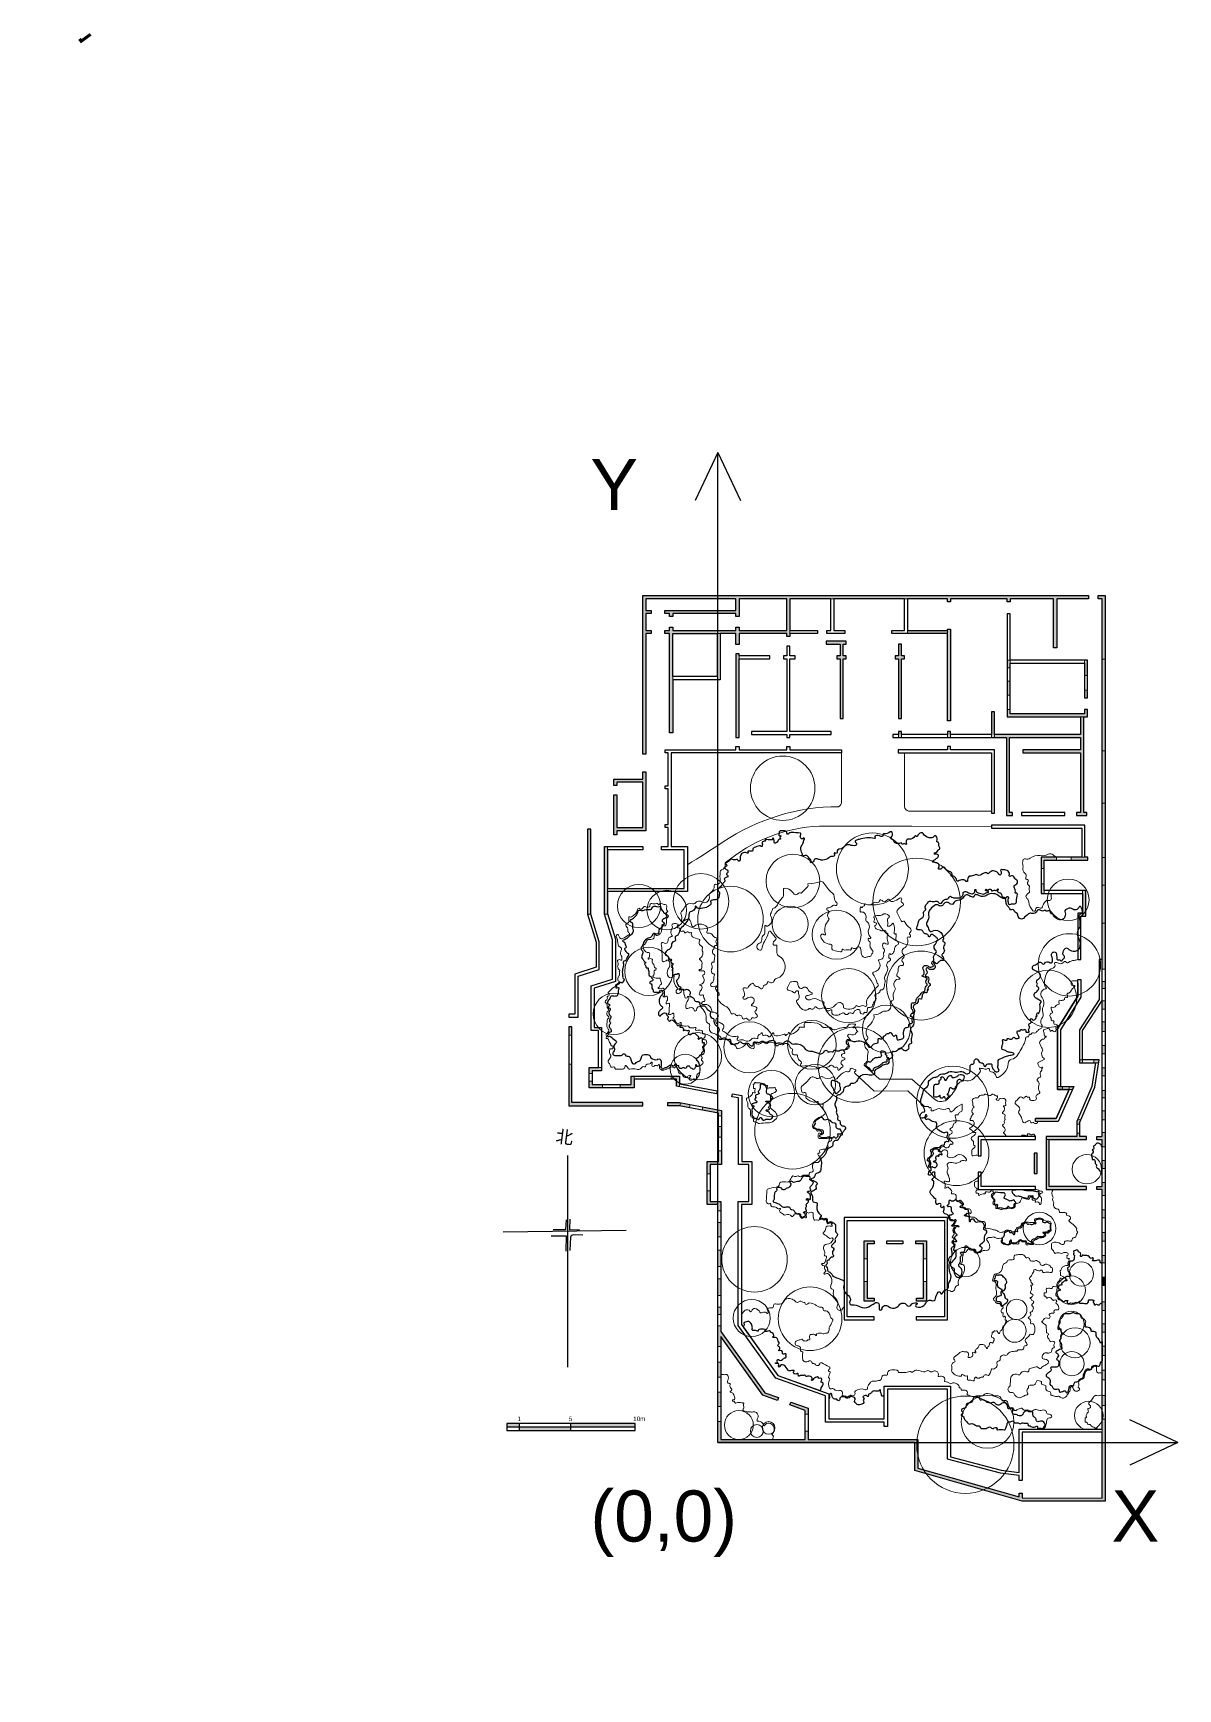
# Model space of a CAD drawing. Header units: millimetres. Extents: x 676536 to 765648, y 164262 to 293101.
import ezdxf

# ---------------------------------------------------------------- set-up
doc = ezdxf.new("R2010")
doc.units = ezdxf.units.MM
for name, color, linetype in [('archi', 7, 'Continuous'), ('rock', 30, 'Continuous'), ('water', 130, 'Continuous'), ('坐标系', 7, 'Continuous'), ('比例尺、指北针', 7, 'Continuous')]:
    doc.layers.add(name, color=color, linetype=linetype)
for name, color, linetype, lineweight in [('archiw', 255, 'Continuous', 0), ('plant', 90, 'Continuous', 0), ('road', 50, 'Continuous', 0)]:
    doc.layers.add(name, color=color, linetype=linetype, lineweight=lineweight)
doc.styles.get("Standard").update_dxf_attribs({"font": 'arial.ttf'})

msp = doc.modelspace()

# ---------------------------------------------------------------- texts
for s, height, p in [('1', 349, (714244, 185107)), ('5', 349, (718232, 185107)), ('10m ', 348.9, (723250, 185107))]:
    msp.add_text(s, height=height).set_placement(p)
at = {"layer": '坐标系', "lineweight": 53}
for s, height, p in [('Y', 3974, (719917, 255981)), ('(0,0)', 3974.3, (719917, 175725)), ('X', 3974, (760489, 175725))]:
    msp.add_text(s, height=height, dxfattribs=at).set_placement(p)
at = {"layer": '比例尺、指北针', "lineweight": 53}
msp.add_text('北', height=998, rotation=352.73805, dxfattribs=at).set_placement((717165, 206793))

# ---------------------------------------------------------------- blocks, each defined once
blk = doc.blocks.new('A$C22fb7254')
h = blk.add_hatch(color=0)
h.dxf.hatch_style = 1
h.paths.add_polyline_path([(7491, 9394), (11197, 9394), (11197, 9154), (11437, 9154), (11437, 9394), (11437, 9634), (11437, 12099), (14628, 12099), (14868, 12099), (20365, 12099), (20605, 12099), (23706, 12099), (23706, 11859), (23946, 11859), (23946, 12099), (28358, 12099), (28358, 11859), (28598, 11859), (28598, 12099), (31975, 12099), (31975, 8285), (32215, 8285), (32215, 12099), (34698, 12099), (34698, 12339), (7251, 12339), (0, 12339), (0, 0), (240, 0), (240, 9394), (644, 9394), (644, 9634), (240, 9634), (240, 10953), (644, 10953), (644, 11193), (240, 11193), (240, 12099), (7251, 12099), (7251, 11193), (1702, 11193), (1702, 10953), (2086, 10953), (2086, 10713), (2326, 10713), (2326, 10953), (7251, 10953), (7251, 10713), (7491, 10713), (7491, 12099), (11197, 12099), (11197, 9634), (7491, 9634), (7491, 9874), (7251, 9874), (7251, 9634), (2326, 9634), (2326, 9874), (2086, 9874), (2086, 9634), (1702, 9634), (1702, 9394), (2086, 9394), (2086, 1657), (2326, 1657), (2326, 5797), (2326, 6037), (2326, 9394), (5791, 9394), (6031, 9394), (7251, 9394), (7251, 8543), (7491, 8543)])
h.paths.add_polyline_path([(7491, 7412), (7491, 7652), (7491, 7811), (7251, 7811), (7251, 1293), (7491, 1293)], flags=17)
h.paths.add_polyline_path([(15829, 7652), (15589, 7652), (15589, 8567), (15829, 8567), (15829, 8807), (14281, 8807), (14281, 8567), (15349, 8567), (15349, 7652), (15109, 7652), (15109, 7412), (15349, 7412), (15349, 2786), (15589, 2786), (15589, 7412), (15829, 7412)], flags=17)
h.paths.add_polyline_path([(20369, 7652), (20129, 7652), (20129, 8567), (19889, 8567), (19889, 7652), (19649, 7652), (19649, 7412), (19889, 7412), (19889, 2786), (20129, 2786), (20129, 7412), (20369, 7412)], flags=17)

# ---------------------------------------------------------------- hatches: boundary and pattern name
h = msp.add_hatch(color=0)
h.dxf.hatch_style = 1
h.paths.add_polyline_path([(714401, 184923), (713401, 184923), (713401, 184640), (714401, 184640)])
h.paths.add_polyline_path([(718401, 184640), (714401, 184640), (714401, 184357), (718401, 184357)])
h.paths.add_polyline_path([(723401, 184923), (718401, 184923), (718401, 184640), (723401, 184640)])
at = {"layer": 'archiw'}
h = msp.add_hatch(color=256, dxfattribs=at)
h.dxf.hatch_style = 1
edge = h.paths.add_edge_path()
edge.add_line((680109, 292502), (680253, 292304))
edge.add_line((680253, 292304), (681081, 292907))
edge.add_line((681081, 292907), (680940, 293101))
edge.add_line((680940, 293101), (680306, 292640))
edge.add_line((680306, 292640), (680240, 292723))
edge.add_line((680240, 292723), (680053, 292573))
edge.add_line((680053, 292573), (680109, 292502))
at = {"layer": 'archiw', "transparency": 33554687}
h = msp.add_hatch(color=0, dxfattribs=at)
h.dxf.hatch_style = 1
h.paths.add_polyline_path([(724642, 246626), (724239, 246626), (724239, 247945), (724642, 247945), (724642, 248185), (724239, 248185), (724239, 249092), (731250, 249092), (731250, 248185), (725701, 248185), (725701, 247945), (726085, 247945), (726085, 247705), (726325, 247705), (726325, 247945), (731250, 247945), (731250, 247705), (731490, 247705), (731490, 249092), (735196, 249092), (735196, 246626), (731490, 246626), (731490, 246866), (731250, 246866), (731250, 246626), (726325, 246626), (726325, 246866), (726085, 246866), (726085, 246626), (725701, 246626), (725701, 246386), (726085, 246386), (726085, 238649), (726325, 238649), (726325, 242789), (726325, 243029), (726325, 246386), (729790, 246386), (730030, 246386), (731250, 246386), (731250, 245535), (731490, 245535), (731490, 246386), (735196, 246386), (735196, 246146), (735436, 246146), (735436, 246386), (735436, 246626), (735436, 249092), (738627, 249092), (738867, 249092), (744364, 249092), (744604, 249092), (747705, 249092), (747705, 248852), (747945, 248852), (747945, 249092), (752357, 249092), (752357, 248852), (752597, 248852), (752597, 249092), (755974, 249092), (755974, 245277), (756214, 245277), (756214, 249092), (758697, 249092), (758697, 249332), (731250, 249332), (723999, 249332), (723999, 236992), (724239, 236992), (724239, 246386), (724642, 246386)])
h.paths.add_polyline_path([(731490, 244404), (731490, 244644), (731490, 244803), (731250, 244803), (731250, 238285), (731490, 238285)], flags=17)
h.paths.add_polyline_path([(747705, 246623), (744604, 246623), (744604, 246383), (747705, 246383)], flags=17)
h.paths.add_polyline_path([(747945, 246653), (747945, 246716), (747705, 246716), (747705, 246623), (747705, 246383), (747705, 239578), (747945, 239578)], flags=17)
at = {"layer": 'archiw'}
h = msp.add_hatch(color=0, dxfattribs=at)
h.dxf.hatch_style = 1
h.paths.add_polyline_path([(759993, 249332), (759445, 249332), (759445, 249092), (759753, 249092), (759753, 244393), (759993, 244393)])
h.paths.add_polyline_path([(759993, 244393), (759753, 244393), (759753, 237264), (759993, 237264)])
h = msp.add_hatch(color=256, dxfattribs=at)
h.dxf.hatch_style = 1
h.paths.add_polyline_path([(739827, 245799), (738280, 245799), (738280, 245559), (739347, 245559), (739347, 244644), (739107, 244644), (739107, 244404), (739347, 244404), (739347, 239778), (739587, 239778), (739587, 244404), (739827, 244404), (739827, 244644), (739587, 244644), (739587, 245559), (739827, 245559)])
h.paths.add_polyline_path([(744368, 244644), (744128, 244644), (744128, 245559), (743888, 245559), (743888, 244644), (743648, 244644), (743648, 244404), (743888, 244404), (743888, 239778), (744128, 239778), (744128, 244404), (744368, 244404)])
h = msp.add_hatch(color=0, dxfattribs=at)
h.dxf.hatch_style = 1
h.paths.add_polyline_path([(758616, 240459), (758376, 240459), (758376, 240138), (752597, 240138), (752597, 240476), (752357, 240476), (752357, 239898), (758075, 239898), (758315, 239898), (758616, 239898)])
h.paths.add_polyline_path([(751382, 240294), (751142, 240294), (751142, 238525), (751142, 238285), (751382, 238285), (751382, 238525)])
h.paths.add_polyline_path([(747945, 238525), (747945, 238765), (747705, 238765), (747705, 238525), (747705, 238285), (747945, 238285)])
h.paths.add_polyline_path([(744128, 238525), (744128, 238765), (743888, 238765), (743897, 238525), (743897, 238285), (744128, 238285)])
h.paths.add_polyline_path([(752597, 242675), (752357, 242675), (752357, 241574), (752597, 241574)])
h.paths.add_polyline_path([(752597, 244308), (752357, 244313), (752357, 243723), (752597, 243723), (752597, 244068)])
h.paths.add_polyline_path([(758616, 244308), (758376, 244308), (758376, 244068), (758376, 243103), (758616, 243103)])
h.paths.add_polyline_path([(758616, 241967), (758376, 241967), (758376, 241381), (758616, 241381)])
h = msp.add_hatch(color=0, dxfattribs=at)
h.dxf.hatch_style = 1
h.paths.add_polyline_path([(758315, 239898), (758075, 239898), (758075, 238525), (751382, 238525), (751382, 238285), (752306, 238285), (752306, 232213), (752786, 232213), (752786, 232453), (752546, 232453), (752546, 238285), (758075, 238285), (758075, 237337), (753575, 237337), (753575, 237097), (758075, 237097), (758075, 232453), (757764, 232453), (757764, 232213), (758555, 232213), (758555, 232453), (758315, 232453)])
h = msp.add_hatch(color=0, dxfattribs=at)
h.dxf.hatch_style = 1
h.paths.add_polyline_path([(759993, 237264), (759753, 237264), (759753, 233188), (759993, 233188)])
h = msp.add_hatch(color=0, dxfattribs=at)
h.dxf.hatch_style = 1
h.paths.add_polyline_path([(724239, 235616), (723999, 235616), (723999, 235044), (721735, 235044), (721735, 234564), (721975, 234564), (721975, 234804), (723999, 234804), (723999, 231276), (721975, 231276), (721975, 233821), (721735, 233821), (721735, 230711), (721975, 230711), (721975, 231036), (724239, 231036)])
h = msp.add_hatch(color=0, dxfattribs=at)
h.dxf.hatch_style = 1
h.paths.add_polyline_path([(759993, 233188), (759753, 233188), (759753, 228964), (759993, 228964)])
h = msp.add_hatch(color=0, dxfattribs=at)
h.dxf.hatch_style = 1
h.paths.add_polyline_path([(719939, 231151), (719699, 231151), (719699, 224549), (719939, 224549)])
h.paths.add_polyline_path([(721253, 229558), (721253, 229798), (721013, 229798), (721013, 224549), (721264, 224549), (721253, 224585), (721253, 226298), (721253, 226538)])
h = msp.add_hatch(color=0, dxfattribs=at)
h.dxf.hatch_style = 1
h.paths.add_polyline_path([(758471, 226155), (758471, 226395), (758231, 226395), (758231, 226155), (758231, 224623), (758231, 224383), (758471, 224383)])
h.paths.add_polyline_path([(755242, 226908), (755002, 226908), (755002, 226155), (755242, 226155), (755242, 226395)])
h.paths.add_polyline_path([(755242, 228743), (756201, 228743), (756201, 228983), (755002, 228983), (755002, 228109), (755242, 228109)])
h.paths.add_polyline_path([(758642, 228983), (758402, 228983), (758162, 228983), (757351, 228983), (757351, 228743), (758642, 228743)])
h = msp.add_hatch(color=0, dxfattribs=at)
h.dxf.hatch_style = 1
h.paths.add_polyline_path([(759993, 226801), (759753, 226801), (759753, 223848), (759993, 223848)])
h.paths.add_polyline_path([(759993, 228964), (759753, 228964), (759753, 226801), (759993, 226801)])
h = msp.add_hatch(color=0, dxfattribs=at)
h.dxf.hatch_style = 1
h.paths.add_polyline_path([(759993, 223848), (759753, 223848), (759753, 220257), (759993, 220257)])
h = msp.add_hatch(color=0, dxfattribs=at)
h.dxf.hatch_style = 1
h.paths.add_polyline_path([(759993, 217813), (759753, 217813), (759753, 217162), (759993, 217162)])
h.paths.add_polyline_path([(759993, 219303), (759753, 219303), (759753, 218750), (759993, 218750)])
h = msp.add_hatch(color=0, dxfattribs=at)
h.dxf.hatch_style = 1
h.paths.add_polyline_path([(723995, 209879), (718478, 209879), (718478, 212871), (718238, 212871), (718238, 209639), (723995, 209639)])
h.paths.add_polyline_path([(720854, 211282), (720051, 211282), (720051, 211547), (719811, 211547), (719811, 211042), (720854, 211042)], flags=17)
h.paths.add_polyline_path([(723336, 211707), (723336, 211947), (723096, 211947), (723096, 211282), (722229, 211282), (722229, 211042), (723336, 211042)], flags=17)
h.paths.add_polyline_path([(726857, 211947), (726196, 211947), (726196, 211707), (726617, 211707), (726617, 211154), (726857, 211109), (726857, 211353)])
h.paths.add_polyline_path([(720791, 212606), (720551, 212606), (719811, 212606), (719811, 212153), (720051, 212153), (720051, 212366), (720791, 212366)], flags=17)
h.paths.add_polyline_path([(718478, 215780), (718238, 215780), (718238, 215116), (718478, 215116)])
h = msp.add_hatch(color=0, dxfattribs=at)
h.dxf.hatch_style = 1
h.paths.add_polyline_path([(759993, 209238), (759753, 209238), (759753, 208533), (759993, 208533)])
h.paths.add_polyline_path([(758094, 208509), (757874, 208604), (757787, 208401), (757787, 208193), (758027, 208193), (758027, 208352)])
h.paths.add_polyline_path([(759993, 210835), (759753, 210835), (759753, 210247), (759993, 210247)])
h.paths.add_polyline_path([(759993, 212595), (759753, 212595), (759753, 211964), (759993, 211964)])
h.paths.add_polyline_path([(759525, 213212), (759096, 213212), (759096, 212972), (759245, 212972), (759488, 212972)])
h.paths.add_polyline_path([(758218, 213212), (757978, 213212), (757978, 212972), (758218, 212972)])
h.paths.add_polyline_path([(759993, 214317), (759753, 214317), (759753, 213681), (759993, 213681)])
h.paths.add_polyline_path([(759993, 216159), (759753, 216159), (759753, 215409), (759993, 215409)])
h.paths.add_polyline_path([(756672, 211139), (756509, 211139), (756269, 211139), (756269, 210899), (756672, 210899)])
h.paths.add_polyline_path([(757543, 211139), (757174, 211139), (757174, 210899), (757437, 210901)])
h = msp.add_hatch(color=0, dxfattribs=at)
h.dxf.hatch_style = 1
h.paths.add_polyline_path([(730078, 187351), (729838, 187351), (729838, 186225), (730078, 186225)])
h.paths.add_polyline_path([(730078, 189684), (729838, 189684), (729838, 188526), (730078, 188526)], flags=17)
h.paths.add_polyline_path([(730078, 192081), (730078, 192521), (729838, 192521), (729838, 190905), (730078, 190905), (730078, 191669), (733346, 187107), (734489, 186697), (734570, 186923), (733498, 187308)])
h.paths.add_polyline_path([(735527, 186579), (735446, 186354), (736627, 185930), (736627, 185641), (736867, 185641), (736867, 186099)])
h.paths.add_polyline_path([(730078, 193962), (729838, 193962), (729838, 193404), (730078, 193404)])
h.paths.add_polyline_path([(730078, 196179), (729838, 196179), (729838, 194859), (730078, 194859)])
h.paths.add_polyline_path([(730078, 198407), (729838, 198407), (729838, 197122), (730078, 197122)])
h.paths.add_polyline_path([(730078, 200552), (729838, 200552), (729838, 199434), (730078, 199434)])
h.paths.add_polyline_path([(730078, 202194), (729248, 202194), (729248, 203009), (729008, 203009), (729008, 201954), (729838, 201954), (729838, 201471), (730078, 201471)])
h.paths.add_polyline_path([(729248, 205066), (730126, 205066), (730126, 206139), (729886, 206139), (729886, 205306), (729008, 205306), (729008, 204329), (729248, 204329)])
h.paths.add_polyline_path([(730126, 208024), (729886, 208024), (729886, 207183), (730126, 207183)])
h.paths.add_polyline_path([(730126, 209258), (728674, 209534), (728629, 209299), (729886, 209060), (729886, 208844), (730126, 208844)])
h.paths.add_polyline_path([(727670, 209725), (726920, 209868), (726875, 209632), (727625, 209489)])
h.paths.add_polyline_path([(726920, 209868), (726860, 209879), (725934, 209879), (725934, 209639), (726837, 209639), (726875, 209632)])
h = msp.add_hatch(color=0, dxfattribs=at)
h.dxf.hatch_style = 1
h.paths.add_polyline_path([(759993, 203661), (759753, 203661), (759753, 203366), (759331, 203366), (759331, 203126), (759753, 203126), (759753, 202648), (759993, 202648)])
h.paths.add_polyline_path([(758537, 207232), (758027, 207232), (758027, 207509), (757787, 207509), (757787, 207247), (755398, 207247), (755398, 207007), (755638, 207007), (758027, 207007), (758537, 207007)])
h.paths.add_polyline_path([(759993, 207564), (759753, 207564), (759753, 207232), (759331, 207232), (759331, 206992), (759753, 206992), (759753, 206448), (759993, 206448)])
h.paths.add_polyline_path([(759993, 205379), (759753, 205379), (759753, 204762), (759993, 204762)])
h.paths.add_polyline_path([(755638, 207007), (755398, 207007), (755398, 203126), (758537, 203126), (758537, 203366), (755638, 203366)])
h.paths.add_polyline_path([(754689, 205951), (754569, 205951), (754449, 205951), (754449, 204370), (754689, 204370)])
h = msp.add_hatch(color=0, dxfattribs=at)
h.dxf.hatch_style = 1
h.paths.add_polyline_path([(759993, 197983), (759753, 197983), (759753, 197412), (759993, 197412)])
h.paths.add_polyline_path([(759993, 199782), (759753, 199782), (759753, 199111), (759993, 199111)])
h.paths.add_polyline_path([(759993, 201535), (759753, 201535), (759753, 200906), (759993, 200906)])
h = msp.add_hatch(color=0, dxfattribs=at)
h.dxf.hatch_style = 1
h.paths.add_polyline_path([(742006, 199138), (741458, 199138), (741218, 199138), (741218, 197721), (741458, 197721), (741458, 198898), (742006, 198898)])
h.paths.add_polyline_path([(741458, 195967), (741218, 195967), (741218, 194424), (741458, 194424), (741994, 194424), (741994, 194664), (741458, 194664)])
h.paths.add_polyline_path([(746090, 195950), (745850, 195950), (745850, 194664), (745301, 194664), (745301, 194424), (746090, 194424), (746090, 194664)])
h.paths.add_polyline_path([(746090, 199138), (745850, 199138), (745252, 199138), (745252, 198898), (745850, 198898), (745850, 197713), (746090, 197713)])
h = msp.add_hatch(color=0, dxfattribs=at)
h.dxf.hatch_style = 1
h.paths.add_polyline_path([(759993, 196305), (759753, 196305), (759753, 195645), (759993, 195645)])
h = msp.add_hatch(color=0, dxfattribs=at)
h.dxf.hatch_style = 1
h.paths.add_polyline_path([(759993, 192656), (759753, 192656), (759753, 192023), (759993, 192023)])
h.paths.add_polyline_path([(759993, 194373), (759753, 194373), (759753, 193711), (759993, 193711)])
h = msp.add_hatch(color=0, dxfattribs=at)
h.dxf.hatch_style = 1
h.paths.add_polyline_path([(759993, 187099), (759753, 187099), (759753, 186323), (759993, 186323)])
h.paths.add_polyline_path([(759993, 189069), (759753, 189069), (759753, 188306), (759993, 188306)])
h.paths.add_polyline_path([(759993, 190919), (759753, 190919), (759753, 190210), (759993, 190210)])
h = msp.add_hatch(color=0, dxfattribs=at)
h.dxf.hatch_style = 1
h.paths.add_polyline_path([(745165, 183433), (745165, 181264), (753530, 178877), (759753, 178869), (759993, 178869), (759993, 185260), (759753, 185260), (759753, 184480), (759753, 184240), (759753, 179109), (753530, 179117), (753530, 179489), (753290, 179489), (753294, 179194), (745405, 181445), (745405, 183673), (736867, 183673), (736867, 184307), (736627, 184307), (736627, 183673), (730078, 183673), (730078, 185076), (729838, 185076), (729838, 183433)])
h = msp.add_hatch(color=256, dxfattribs=at)
h.dxf.hatch_style = 1
h.paths.add_polyline_path([(676536, 168946), (676679, 166722)])
h.paths.add_polyline_path([(676693, 166482), (676679, 166722)])
h.paths.add_polyline_path([(676693, 166482), (678539, 166724)])
h.paths.add_polyline_path([(678539, 166724), (678842, 164262)])
h.paths.add_polyline_path([(679846, 164397), (678842, 164262)])
h.paths.add_polyline_path([(679846, 164397), (679814, 164635)])
h.paths.add_polyline_path([(679050, 164532), (679814, 164635)])
h.paths.add_polyline_path([(678484, 169207), (679050, 164532)])

# ---------------------------------------------------------------- linework, layer by layer
for p, q in [((713401, 184640), (723401, 184640)), ((714401, 184357), (714401, 184923)), ((718401, 184357), (718401, 184923))]:
    msp.add_line(p, q)
for points in [[(744250, 199138), (744250, 198898), (742990, 198898), (742990, 199138)], [(713401, 184357), (723401, 184357), (723401, 184923), (713401, 184923)]]:
    msp.add_lwpolyline(points, close=True)
at = {"layer": 'archi'}
for p, q in [((737588, 246626), (737588, 246386)), ((745287, 193213), (745287, 192973))]:
    msp.add_line(p, q, dxfattribs=at)
for points in [[(737588, 246386), (735436, 246386), (735436, 246146), (735196, 246146), (735196, 246386), (731490, 246386), (731490, 245535), (731250, 245535), (731250, 246386), (730030, 246386), (730030, 242789), (726325, 242789), (726325, 238649), (726085, 238649), (726085, 246386), (725701, 246386), (725701, 246626), (726085, 246626), (726085, 246866), (726325, 246866), (726325, 246626), (731250, 246626), (731250, 246866), (731490, 246866), (731490, 246626), (735196, 246626), (735196, 249092), (731490, 249092), (731490, 247705), (731250, 247705), (731250, 247945), (726325, 247945), (726325, 247705), (726085, 247705), (726085, 247945), (725701, 247945), (725701, 248185), (731250, 248185), (731250, 249092), (724239, 249092), (724239, 248185), (724642, 248185), (724642, 247945), (724239, 247945), (724239, 246626), (724642, 246626), (724642, 246386), (724239, 246386), (724239, 236992), (723999, 236992), (723999, 249332), (731250, 249332), (758697, 249332), (758697, 249092), (756214, 249092), (756214, 245277), (755974, 245277), (755974, 249092), (752597, 249092), (752597, 248852), (752357, 248852), (752357, 249092), (747945, 249092), (747945, 248852), (747705, 248852), (747705, 249092), (744604, 249092), (744604, 246623), (747705, 246623), (747705, 246716), (747945, 246716), (747945, 246653), (747945, 239578), (747705, 239578), (747705, 246383), (743381, 246383), (743381, 246623), (744364, 246623), (744364, 249092), (738867, 249092), (738867, 246623), (739722, 246623), (739722, 246383), (738867, 246386), (738627, 246386), (738327, 246386), (738327, 246626), (738627, 246626), (738627, 249092), (735436, 249092), (735436, 246626), (737588, 246626)], [(759753, 179109), (759753, 184240), (753530, 184240), (753530, 180825), (753530, 180470), (753290, 180470), (753290, 180858), (751849, 181053), (747703, 182143), (747703, 187585), (743036, 187585), (743036, 184667), (742796, 184667), (742796, 185028), (738227, 185028), (738227, 187056), (734357, 188445), (731432, 192527), (731432, 202194), (732242, 202194), (732242, 205066), (731456, 205066), (731456, 210240), (730938, 210338), (730982, 210573), (731696, 210439), (731696, 205306), (732482, 205306), (732482, 201954), (731672, 201954), (731672, 192604), (734508, 188646), (738467, 187224), (738467, 185268), (742796, 185268), (742796, 187825), (747943, 187825), (747943, 182328), (751896, 181289), (753290, 181100), (753290, 184480), (759753, 184480), (759753, 203126), (759331, 203126), (759331, 203366), (759753, 203366), (759753, 206992), (759331, 206992), (759331, 207232), (759753, 207232), (759753, 249092), (759445, 249092), (759445, 249332), (759993, 249332), (759993, 178869), (759753, 178869), (753530, 178877), (745165, 181264), (745165, 183433), (729838, 183433), (729838, 201954), (729008, 201954), (729008, 205306), (729886, 205306), (729886, 209060), (726837, 209639), (725934, 209639), (725934, 209879), (726860, 209879), (730126, 209258), (730126, 205066), (729248, 205066), (729248, 202194), (730078, 202194), (730078, 192081), (733498, 187308), (734570, 186923), (734489, 186697), (733346, 187107), (730078, 191669), (730078, 183673), (736627, 183673), (736627, 185930), (735446, 186354), (735527, 186579), (736867, 186099), (736867, 183673), (745405, 183673), (745405, 181445), (753294, 179194), (753290, 179489), (753530, 179489), (753530, 179117), (759754, 179109)], [(731250, 244803), (731250, 238285), (731490, 238285), (731490, 244404), (733872, 244404), (733872, 244644), (731490, 244644), (731490, 244803), (731250, 244803)], [(739107, 244404), (739347, 244404), (739347, 239778), (739587, 239778), (739587, 244404), (739827, 244404), (739827, 244644), (739587, 244644), (739587, 245559), (739827, 245559), (739827, 245799), (738280, 245799), (738280, 245559), (739347, 245559), (739347, 244644), (739107, 244644), (739107, 244404)], [(743888, 245559), (743888, 244644), (743648, 244644), (743648, 244404), (743888, 244404), (743888, 239778), (744128, 239778), (744128, 244404), (744368, 244404), (744368, 244644), (744128, 244644), (744128, 245559), (743888, 245559)], [(753464, 232453), (753464, 232213), (756839, 232213), (756839, 232453), (753464, 232453)], [(757848, 219213), (757848, 218154), (756269, 215621), (756269, 210899), (757174, 210899), (756171, 208641), (754569, 208641)], [(757848, 219213), (757848, 218154), (756269, 215621), (756269, 210899), (757174, 210899), (756171, 208641), (754569, 208641)], [(754569, 207247), (750105, 207247), (750105, 205747), (750345, 205747), (750345, 207007), (754569, 207007), (754569, 207247)], [(754569, 205951), (754449, 205951), (754449, 204370), (754689, 204370), (754689, 205951), (754569, 205951)], [(750105, 204477), (750105, 203126), (754569, 203126), (754569, 203366), (750345, 203366), (750345, 204477), (750105, 204477)], [(745287, 192973), (747721, 192973), (747721, 200943), (739669, 200943), (739669, 192973), (741994, 192973), (741994, 193213), (739909, 193213), (739909, 200703), (747481, 200703), (747481, 193213), (745287, 193213)]]:
    msp.add_lwpolyline(points, dxfattribs=at)
for points in [[(752597, 244068), (758376, 244068), (758376, 241381), (758616, 241381), (758616, 244308), (752597, 244308), (752597, 247916), (752357, 247916), (752357, 239898), (758075, 239898), (758075, 238525), (751382, 238525), (751382, 240294), (751142, 240294), (751142, 238525), (747945, 238525), (747945, 238765), (747705, 238765), (747705, 238525), (744128, 238525), (744128, 238765), (743888, 238765), (743897, 238525), (743455, 238525), (743455, 238285), (752306, 238285), (752306, 232213), (752786, 232213), (752786, 232453), (752546, 232453), (752546, 238285), (758075, 238285), (758075, 237337), (753575, 237337), (753575, 237097), (758075, 237097), (758075, 232453), (757764, 232453), (757764, 232213), (758555, 232213), (758555, 232453), (758315, 232453), (758315, 239898), (758616, 239898), (758616, 240459), (758376, 240459), (758376, 240138), (752597, 240138)], [(729790, 246386), (729790, 243029), (726325, 243029), (726325, 246386)], [(735196, 245394), (735196, 244644), (734956, 244644), (734956, 244404), (735196, 244404), (735196, 238765), (732453, 238765), (732453, 238525), (735196, 238525), (735196, 238285), (735436, 238285), (735436, 238525), (738657, 238525), (738657, 238765), (735436, 238765), (735436, 244404), (735866, 244404), (735866, 244644), (735436, 244644), (735436, 245394)], [(729742, 210564), (726617, 211154), (726617, 211707), (723336, 211707), (723336, 211042), (719811, 211042), (719811, 212606), (720551, 212606), (720551, 215494), (719980, 215494), (719980, 218964), (721626, 219492), (721626, 222558), (721013, 224549), (721013, 229798), (723999, 229798), (723999, 229558), (721253, 229558), (721253, 226538), (727226, 226538), (727226, 229558), (725462, 229558), (725462, 229798), (725970, 229798), (725970, 231279), (725730, 231279), (725730, 231519), (725970, 231519), (725970, 234289), (725730, 234289), (725730, 234529), (725970, 234529), (725970, 237102), (725730, 237102), (725730, 237342), (731250, 237342), (731250, 237582), (731490, 237582), (731492, 237342), (735196, 237342), (735196, 237582), (735436, 237582), (735436, 237342), (739474, 237342), (739474, 237102), (726210, 237102), (726210, 229798), (727466, 229798), (727466, 229558), (727466, 226298), (727226, 226298), (721253, 226298), (721253, 224585), (721866, 222594), (721866, 219317), (720220, 218789), (720220, 215734), (720791, 215734), (720791, 212366), (720051, 212366), (720051, 211282), (723096, 211282), (723096, 211947), (726857, 211947), (726857, 211353), (729787, 210799)], [(751142, 237102), (751142, 232413), (751382, 232413), (751382, 237342), (747945, 237342), (747945, 237582), (747705, 237582), (747705, 237342), (743871, 237342), (743871, 237102)], [(721975, 231276), (723999, 231276), (723999, 234804), (721975, 234804), (721975, 234564), (721735, 234564), (721735, 235044), (723999, 235044), (723999, 235616), (724239, 235616), (724239, 231036), (721975, 231036), (721975, 230711), (721735, 230711), (721735, 233821), (721975, 233821)], [(719939, 224549), (719939, 231151), (719699, 231151), (719699, 224549), (720359, 222367), (720359, 220416), (718713, 219888), (718713, 216761), (718238, 216761), (718238, 216521), (718478, 216521), (718953, 216521), (718953, 219713), (720599, 220241), (720599, 222403)], [(755242, 228743), (758642, 228743), (758642, 228983), (758402, 228983), (758402, 231467), (758162, 231467), (751142, 231467), (751142, 231227), (758162, 231227), (758162, 228983), (755002, 228983), (755002, 226155), (758231, 226155), (758231, 224623), (757848, 224623), (757848, 221016), (758088, 221016), (758088, 224383), (758231, 224383), (758471, 224383), (758471, 226155), (758471, 226395), (755242, 226395)], [(759753, 221016), (759513, 221016), (759513, 217901), (757978, 215553), (757978, 212972), (759245, 212972), (758962, 211139), (757787, 208401), (757787, 207247), (755398, 207247), (755398, 203126), (758537, 203126), (758537, 203366), (755638, 203366), (755638, 207007), (758027, 207007), (758537, 207007), (758537, 207232), (758027, 207232), (758027, 208352), (759195, 211072), (759525, 213212), (758218, 213212), (758218, 215481), (759753, 217829)], [(754569, 208401), (754569, 208641), (756171, 208641), (757174, 210899), (756269, 210899), (756269, 215621), (757848, 218154), (757848, 219453), (758088, 219453), (758088, 218086), (756509, 215552), (756509, 211139), (757543, 211139), (756327, 208401)], [(723995, 209879), (718478, 209879), (718478, 215780), (718238, 215780), (718238, 209639), (723995, 209639)], [(742006, 198898), (741458, 198898), (741458, 194664), (741994, 194664), (741994, 194424), (741458, 194424), (741218, 194424), (741218, 199138), (741458, 199138), (741458, 199138), (742006, 199138)], [(745252, 198898), (745252, 199138), (745850, 199138), (746090, 199138), (746090, 194664), (746090, 194424), (745301, 194424), (745301, 194664), (745850, 194664), (745850, 198898)]]:
    msp.add_lwpolyline(points, close=True, dxfattribs=at)
at = {"layer": 'archiw'}
for p, q in [((738627, 249092), (738867, 249092)), ((744364, 249092), (744604, 249092)), ((729790, 246386), (730030, 246386)), ((735436, 246626), (735436, 246386)), ((744604, 246623), (744604, 246383)), ((747705, 246383), (747705, 246623)), ((731490, 244644), (731490, 244404)), ((752357, 244313), (752597, 244308)), ((752357, 243723), (752597, 243723)), ((752597, 244308), (752597, 244068)), ((758376, 244068), (758376, 244308)), ((759753, 244393), (759993, 244393)), ((726325, 242789), (726325, 243029)), ((752357, 242675), (752597, 242675)), ((758376, 243103), (758616, 243103)), ((752357, 241574), (752597, 241574)), ((758376, 241967), (758616, 241967)), ((752357, 240476), (752597, 240476)), ((758075, 239898), (758315, 239898)), ((743897, 238525), (743897, 238285)), ((744128, 238525), (744128, 238285)), ((747705, 238525), (747705, 238285)), ((747945, 238525), (747945, 238285)), ((751142, 238525), (751142, 238285)), ((751382, 238525), (751382, 238285)), ((759753, 237264), (759993, 237264)), ((759753, 233188), (759993, 233188)), ((721253, 229558), (721253, 229798)), ((755002, 228109), (755242, 228109)), ((756201, 228983), (756201, 228743)), ((757351, 228983), (757351, 228743)), ((758162, 228983), (758402, 228983)), ((759753, 228964), (759993, 228964)), ((755002, 226908), (755242, 226908)), ((759753, 226801), (759993, 226801)), ((721253, 226298), (721253, 226538)), ((755242, 226395), (755242, 226155)), ((758231, 226155), (758231, 226395)), ((719699, 224549), (719939, 224549)), ((721013, 224549), (721253, 224549)), ((758231, 224623), (758231, 224383)), ((759753, 223848), (759993, 223848)), ((759993, 220257), (759753, 220257)), ((759993, 219303), (759753, 219303)), ((759993, 218750), (759753, 218750)), ((759993, 217813), (759753, 217813)), ((759993, 217162), (759753, 217162)), ((759993, 216159), (759753, 216159)), ((759993, 215409), (759753, 215409)), ((718238, 215116), (718478, 215116)), ((759993, 214317), (759753, 214317)), ((718238, 212871), (718478, 212871)), ((720551, 212606), (720791, 212606)), ((758218, 213212), (757978, 213212)), ((758218, 213212), (758218, 212972)), ((759096, 212972), (759096, 213212)), ((759245, 212972), (759488, 212972)), ((759993, 213681), (759753, 213681)), ((759993, 212595), (759753, 212595)), ((719811, 212153), (720051, 212153)), ((719811, 211547), (720051, 211547)), ((723336, 211707), (723336, 211947)), ((726196, 211707), (726196, 211947)), ((726857, 211353), (726857, 211109)), ((759993, 211964), (759753, 211964)), ((720854, 211042), (720854, 211282)), ((722229, 211282), (722229, 211042)), ((756509, 211139), (756269, 211139)), ((756672, 211139), (756672, 210899)), ((757174, 210899), (757174, 211139)), ((757174, 210899), (757437, 210901)), ((759993, 210835), (759753, 210835)), ((759993, 210247), (759753, 210247)), ((726875, 209632), (726920, 209868)), ((727625, 209489), (727670, 209725)), ((728629, 209299), (728674, 209534)), ((729886, 208844), (730126, 208844)), ((759993, 209238), (759753, 209238)), ((729886, 208024), (730126, 208024)), ((757787, 208193), (758027, 208193)), ((757787, 207509), (758027, 207509)), ((757874, 208604), (758094, 208509)), ((759993, 208533), (759753, 208533)), ((759993, 207564), (759753, 207564)), ((729886, 207183), (730126, 207183)), ((755638, 207007), (755398, 207007)), ((759993, 206448), (759753, 206448)), ((729886, 206139), (730126, 206139)), ((759993, 205379), (759753, 205379)), ((729008, 204329), (729248, 204329)), ((759993, 204762), (759753, 204762)), ((759993, 203661), (759753, 203661)), ((729008, 203009), (729248, 203009)), ((759993, 202648), (759753, 202648)), ((729838, 201471), (730078, 201471)), ((759993, 201535), (759753, 201535)), ((729838, 200552), (730078, 200552)), ((759993, 200906), (759753, 200906)), ((759993, 199782), (759753, 199782)), ((729838, 199434), (730078, 199434)), ((759993, 199111), (759753, 199111)), ((729838, 198407), (730078, 198407)), ((741218, 197721), (741458, 197721)), ((745850, 197713), (746090, 197713)), ((759993, 197983), (759753, 197983)), ((759993, 197412), (759753, 197412)), ((729838, 197122), (730078, 197122)), ((729838, 196179), (730078, 196179)), ((741218, 195967), (741458, 195967)), ((745850, 195950), (746090, 195950)), ((759993, 196305), (759753, 196305)), ((729838, 194859), (730078, 194859)), ((741994, 194664), (741994, 194424)), ((745301, 194664), (745301, 194424)), ((759993, 195645), (759753, 195645)), ((729838, 193962), (730078, 193962)), ((729838, 193404), (730078, 193404)), ((759993, 194373), (759753, 194373)), ((759993, 193711), (759753, 193711)), ((729838, 192521), (730078, 192521)), ((759993, 192656), (759753, 192656)), ((759993, 192023), (759753, 192023)), ((729838, 190905), (730078, 190905)), ((759993, 190919), (759753, 190919)), ((729838, 189684), (730078, 189684)), ((759993, 190210), (759753, 190210)), ((729838, 188526), (730078, 188526)), ((759993, 189069), (759753, 189069)), ((759993, 188306), (759753, 188306)), ((729838, 187351), (730078, 187351)), ((759993, 187099), (759753, 187099)), ((729838, 186225), (730078, 186225)), ((736627, 185641), (736867, 185641)), ((759993, 186323), (759753, 186323)), ((729838, 185076), (730078, 185076)), ((736627, 184307), (736867, 184307)), ((759753, 185260), (759993, 185260)), ((759753, 184480), (759753, 184240))]:
    msp.add_line(p, q, dxfattribs=at)
at = {"layer": 'plant'}
for centre, radius in [((734887, 234342), 2509), ((741866, 228061), 2800), ((735679, 227121), 2086), ((745317, 225494), 3406), ((723696, 225179), 1678), ((728520, 225539), 2161), ((757107, 225658), 1622), ((725863, 224858), 1545), ((730824, 224164), 2553), ((735462, 223777), 1401), ((739080, 222945), 1907), ((757205, 220597), 2428), ((724465, 220092), 1880), ((745653, 218989), 2680), ((740025, 218199), 2113), ((755563, 217953), 2216), ((721745, 216781), 1611), ((742957, 215597), 1866), ((728278, 213490), 1844), ((732297, 214185), 1991), ((737162, 214377), 1897), ((740555, 212834), 2925), ((727300, 212479), 1164), ((737429, 211270), 1571), ((748109, 209910), 2800), ((734013, 210585), 1804), ((735648, 207654), 2939), ((748413, 205947), 2521), ((758561, 204693), 1142), ((754879, 200085), 1266), ((732692, 197687), 2545), ((749095, 197471), 1148), ((758129, 196546), 947), ((757337, 195280), 1111), ((732472, 193118), 1441), ((737016, 193063), 2477), ((753097, 193786), 798), ((757360, 192654), 991), ((752938, 192133), 902), ((757640, 191198), 1167), ((757395, 189567), 945), ((749102, 183260), 3787), ((750832, 185044), 2056), ((731472, 184792), 1125), ((758711, 185533), 1112), ((732873, 184326), 502), ((733789, 184568), 493)]:
    msp.add_circle(centre, radius, dxfattribs=at)
at = {"layer": 'road'}
for points in [[(739474, 237102), (739474, 233311, -0.2707724), (739238, 232908, 0.1478585), (730250, 230171, -0.0099152), (727466, 228388, 7.1664948)], [(744366, 237102), (744366, 232926, 0.3775476), (744691, 232557), (751142, 232557)], [(751142, 231347), (744941, 231387, 0.0019527), (738244, 231403, 0.1666305), (730811, 228844, -0.0197609), (730441, 228578, 0.3185845), (730395, 228460, -0.3920489), (730132, 227981, 0.2918709), (730021, 227844, 0.0565095), (730021, 227129, -0.2966878), (729916, 226919, -0.1679407), (729653, 226866, 0.4729459), (729562, 226781, -0.2873567), (729240, 226191, 0.3538956), (729158, 225985, -0.3328703), (728979, 225479, -0.3025155), (728651, 225479, 0.3886477), (728039, 225384, -0.3326235), (727879, 225343, 0.3988703), (727278, 225109, -0.1003083), (727018, 224762, 0.3361409), (726970, 224516, -0.182873), (727010, 224090, 0.6273187), (727116, 223997, 0.0192122), (727469, 224163, -0.3245701), (727602, 224144, -0.2000298), (727782, 223718, 0.6379713), (728028, 223605, -0.3520883), (728912, 223630, -0.3996982), (728987, 223172, 0.6915489), (729061, 223065, -0.36663), (729456, 222873, 0.2794132), (729669, 222724, -0.6323558), (729742, 222541, 0.393717), (729742, 222273, -0.694526), (729656, 222101, 0.4770026), (729580, 222025, -0.2463394), (729495, 221815, 0.5362967), (729546, 221398, -0.3708148), (729609, 221246, 0.0875605), (729554, 220859, -0.4810395), (729495, 220808, 0.6312594), (729356, 220619, -0.2516666), (729356, 220265, 0.5043793), (729533, 219890, -0.5253734), (729571, 219802, 0.1892078), (729531, 219586, -0.3268952), (729342, 219188, 0.6994167), (729382, 218911, 0.1902372), (729733, 218972, -0.2806597), (729821, 218972, -0.9056943), (729795, 218916, -1.1248027)], [(756142, 228983), (755939, 229157, 0.3104765), (755545, 229200, -0.1706132), (754938, 229104, 0.2197561), (754149, 228902, -0.2628818), (753777, 228838, 0.4533483), (753585, 228731, 0.1067662), (753585, 228337, -0.1067662), (753585, 228135, 0.2907767), (753734, 227730, -0.3707092), (753808, 227379, 0.6056865), (753894, 227251, -0.6386996), (753990, 227092, 0.4296145), (754064, 226751, -0.3738951), (754091, 226667, 0.2048771), (754091, 226346, -0.4012433), (754029, 226179, 0.1612237), (753842, 225999, 0.3712824), (753897, 225764, -0.2165857), (754047, 225497, 0.1760186), (754369, 224804, 0.6739252), (754574, 224890, -0.6380412), (754865, 225030, 0.5432231), (755102, 225105, -0.1182708), (755339, 225536, -0.262499), (755541, 225603, 0.2183792), (755752, 225653, 0.2952008), (755798, 225788, -0.1219943), (755798, 226155, -0.7825403)], [(734312, 222764), (733956, 223179, 0.614902), (733785, 223137, -0.090195), (733476, 222421, 0.1286524), (733269, 221819, -0.3566437), (733193, 221739, -0.2842947), (732920, 221863, -0.0966128), (732878, 221964, -0.3744828), (733040, 222251, 0.327132), (733257, 222570, -0.2315619), (733418, 222928, 0.2100463), (733487, 223068, 0.0240241), (733487, 223624, -0.7576172), (733580, 223655, 0.3386509), (733706, 223613, 0.3021686), (734036, 224045, 0.1494734), (733943, 224440, -0.2703097), (733943, 224561, 0.0764631), (734082, 224914, -0.2797833), (734176, 225010, 0.2296405), (734490, 225280, -0.100331), (734857, 225804, 0.183657), (734947, 225991, 0.0422849), (734947, 226478, -0.3550704), (734985, 226533, -0.2643895), (735483, 226419, -0.0364982), (735771, 226113, 0.4900588), (736053, 226119, -0.2188246), (736205, 226203, -0.1215757), (736303, 226186, 0.3329429), (736362, 226200, -0.0389112), (736799, 226646, 0.3264315), (736848, 226863, -0.540164), (736878, 226910, 0.0864197), (737786, 227067, -0.3538079), (738092, 226960, 0.0729387), (738750, 226179, -0.2082631), (738894, 225868, 0.1939206), (739087, 225421, -0.7849924), (738971, 225228, 0.2639823), (738725, 225174, -0.1634456), (738385, 225028, 0.9199426), (738385, 224866, -0.6356959), (738462, 224658, 0.4096331), (738462, 224242, -0.4096331), (738462, 224072, 0.2790812), (738208, 223001, -0.8037911), (738115, 222947, 0.7788224), (737845, 222800, 0.3367889), (738599, 222201, -0.5472582), (738718, 222007, 0.4534287), (738831, 221738, 0.048929), (739388, 221611, 0.5711991), (739505, 221762, -0.7958114), (739568, 221806, 0.2070111), (739725, 221752, -0.0387064), (740159, 221752, 0.5936528), (740223, 221850, -0.8019403), (740296, 221913, 0.396159), (740672, 221957, -0.6207161), (740931, 221894, -0.0103084), (741029, 221406, 0.4541012), (741382, 221194, -0.0469776), (741664, 221257, 0.2820154), (741781, 221351, -0.1030199), (741906, 221554, 0.3978396), (741906, 221656, -0.1016791), (741703, 221985, -0.1778204), (741703, 222274, 0.3712591), (741656, 222399, -0.2555306), (741530, 222595, -0.5803985), (741632, 222663, 0.399049), (741745, 222697, 0.3693781), (741732, 222766, -0.3484736), (741590, 223373, 0.3602634), (741439, 223964, -0.3211662), (741364, 224189, 0.3044222), (741225, 224656, 0.2391059), (740982, 224710, -0.4586276), (740912, 224760, -0.0861754), (740936, 225097, -0.7812754), (740991, 225097, 0.7812754), (741091, 225097, -0.3416815), (741186, 225172, 0.5555743), (741256, 225287, -0.7236535), (741306, 225337, 0.320203), (741960, 225437, -0.3470214), (742149, 225457, 0.2573002), (742320, 225446, 0.2574021), (742449, 225626, -0.5479874), (742522, 225661, 0.0037253), (742724, 225538, 0.2765003), (742891, 225538, 0.0897204), (743043, 225670, -0.5529107), (743204, 225652, 0.3693541), (743480, 225530, 0.0952024), (743990, 225798, -0.866976), (744136, 225660, 0.472961), (744201, 225425, -0.6501181), (744201, 225182, 0.1580234), (743804, 224826, 0.26924), (743804, 224640, -0.033725), (744104, 224033, 0.4469122), (744241, 223984, -0.4453451), (744403, 223927, 0.153921), (744800, 223458, -0.5510352), (744800, 223110, 0.5510352), (744800, 222940, -0.9709164), (744695, 222762, 0.7234047), (744582, 222656, -0.3983031), (744322, 221895, 0.523245), (744266, 221434, -0.4682356), (744255, 221114, 0.4891115), (744255, 220773, -0.8003518), (744150, 220550, 0.5168464), (743882, 220308, -0.1685853), (743799, 219933, 0.4815516), (743907, 219634, -0.1936971), (744015, 219542, -0.5914139), (743985, 219496, 0.650197), (743619, 218833, -0.3367179), (743619, 218622, 0.2399805), (743506, 217995, -0.426522), (743390, 217790, 0.4692348), (743272, 217540, -0.6011637), (742864, 217001, 0.2130447), (742620, 216936, -0.1750857), (742002, 216722, 0.5858804), (741979, 216682, -0.2235079), (741999, 216478, -0.1212977), (741610, 215890, 0.2301328), (741377, 215297, 0.1345531), (741477, 215018, -0.4064192), (741435, 214758, 0.5022052), (741435, 214043, -0.2996617), (741527, 213788, 0.0749864), (741485, 213291, -0.3093972), (741266, 212920), (741225, 212794), (742432, 211704), (744938, 211704), (746703, 210155, 0.3988661), (747770, 210197, 0.0825106), (748473, 211208, -0.338008), (749199, 211581, 0.2341966), (749727, 211735, 0.0090442), (750210, 212196, 0.4174487), (750210, 212504, -0.6926073), (750234, 212556, -0.0450266), (750632, 212495, 0.2032639), (750842, 212529, -0.6309199), (750980, 212441, 0.4104619), (751102, 212284, -0.3156089), (751514, 211906, 0.4881008), (751649, 211841, 0.0812617), (752131, 212187, 0.1997675), (752439, 212934, -0.3564369), (752700, 213256, 0.200641), (753170, 213577, 0.0299789), (753700, 214516, 0.1101309), (753788, 214884, -0.4904032), (753928, 214988, 0.2500131), (754007, 215006, 0.2473523), (754068, 215162, -0.6338259), (754140, 215206, 0.4998451), (754263, 215251, -0.4961465), (754413, 215306, 0.2911551), (754557, 215306, 0.1016113), (754735, 215478, -0.1657611), (754936, 215629, 0.5119612), (755044, 215967, -0.3294576), (755044, 216394, 0.2400857), (755129, 216905, -0.1867394), (755157, 217344, 0.2832164), (755072, 218057, -0.5954022), (755357, 218727, 0.9100116), (755357, 218869, -0.3414883), (755278, 218943, -0.1660368), (755453, 219974, -0.1980462), (755912, 220346, 0.4737278), (756055, 220690, -0.6699292), (756141, 220794, -0.0105411), (756411, 220704, 0.344849), (756765, 220822, -0.5370529), (756945, 220822, 0.4230728), (757126, 220789, -0.1390617), (757567, 220944, 0.093942), (757848, 221016, -0.5905161)], [(721963, 222958), (721916, 222817), (721998, 222629, -0.0918952), (722039, 222454, 0.0627721), (722091, 222150, 0.2234802), (722261, 221962, -0.3963227), (722337, 221793, 0.012869), (722261, 221553, 0.2495696), (722308, 221331, -0.2039349), (722367, 221137, 0.0540132), (722367, 221015, -0.655081), (722285, 220968, 0.3319652), (722050, 220968, 0.3614257), (722031, 220887, -0.2138031), (722044, 220521, 0.2647714), (722058, 220417, -0.2132724), (722083, 220309, 0.4618152), (722139, 220240, -0.6943057), (722190, 220090, 0.3389347), (722170, 220007, -0.2663227), (722144, 219755, 0.1043536), (722054, 219549, 0.1030133), (722054, 219399, 0.3577769), (722126, 219341, -0.5814092), (722168, 219269, -0.1934368), (721961, 219108, 0.3047791), (721875, 219006, -0.2449592), (721777, 218859, 0.1037889), (721327, 218474, 0.4376128), (721350, 218343, -0.7683881), (721294, 218172, 0.5347514), (721233, 218091, -0.3774367), (721132, 217840, 0.5413285), (721109, 217642, -0.2524392), (721216, 217378, 0.2465968), (721292, 217186, -0.4571168), (721292, 217035, 0.4983701), (721322, 216588, -0.6454116), (721295, 216418, 0.3621077), (721228, 216321, -0.0846275), (721205, 216038, 0.2451034), (721309, 215600, -0.3722537), (721309, 215383, -0.0603783), (721175, 215262, 0.3579711), (721139, 215129, -0.2137129), (721139, 214923, 0.6410793), (721188, 214868, -0.4464341), (721335, 214777, 0.1166482), (721453, 214508, -0.1486727), (721513, 214342, 0.4173193), (721547, 214311, -0.1811666), (721672, 214274, -0.3112169), (721688, 214226, 0.0696925), (721670, 214108, -0.3897432), (721634, 214070, -0.0370325), (721503, 214070, 0.3289689), (721439, 214030, 0.2549911), (721498, 213561, -0.3231552), (721498, 213435, 0.0257795), (721303, 213133, 0.3786507), (721338, 212965, -0.1949713), (721487, 212716, 0.5089831), (721636, 212640, -0.2383954), (721782, 212640, -0.3151134), (721828, 212552, 0.4475544), (721886, 212487, 0.0029186), (722063, 212487, -0.0029186), (722405, 212487, 0.2340711), (722570, 212568, 0.1882604), (722612, 212712, -0.6978389), (722696, 212752, -0.0574815), (722885, 212518, 0.3348578), (722996, 212476, -0.1429298), (723503, 212476, 0.2195074), (723837, 212525, 0.1013754), (723952, 212640, -0.3992303), (724091, 212671, 0.5227583), (724225, 212733, -0.2791409), (724340, 212863, -0.0507522), (724509, 212898, 0.2856756), (724644, 213001, -0.9124754), (724728, 212978, -0.0114643), (724697, 212825, 0.2842659), (724732, 212725, 0.3556584), (724878, 212725, -0.3013757), (725112, 212748, 0.5227563), (725174, 212780, -0.5307709), (725270, 212828, -0.2646951), (725307, 212768, -0.0115994), (725307, 212582, 0.3180975), (725391, 212456, -0.0703433), (725488, 212403, 0.3330547), (725645, 212403, -0.1183601), (725858, 212495, 0.1398511), (726101, 212612, -0.3807195), (726371, 212612, 0.4739447), (726522, 212636, -0.5744201), (726619, 212636, -0.0737581), (726776, 212246, 0.2665628), (726897, 212117, 0.2024484), (727035, 212131, -0.8348355), (727100, 212050, 0.3695568), (727100, 211957, 0.2325463), (727385, 211834, 0.2749041), (727467, 211889, -0.3006614), (727663, 212007, -0.7933176), (727687, 211881, 0.2955609), (727605, 211756, 0.2032667), (727646, 211656, 0.4373209), (727848, 211667, -0.3295979), (728040, 211713, 0.6069662), (728177, 211826, -0.3248306), (728326, 212163, 0.2987126), (728432, 212375, -0.0583754), (728432, 212696, -0.2975783), (728510, 212790, 0.2874715), (728686, 212993, 0.3468684), (728600, 213146, -0.53179), (728577, 213260, 0.4697432), (728553, 213483, -0.6469841), (728569, 213578, 0.3074761), (728809, 213854, 0.1537337), (728773, 214046, -0.3902186), (728856, 214365, 0.4344954), (728922, 214728, 0.3003365), (728795, 214774, -0.8555716), (728748, 214889, 0.3771479), (728839, 215182, 0.3790721), (728708, 215242, -0.6582135), (728641, 215321, 0.4756357), (728558, 215503, 0.1278577), (728149, 215503, -0.2896165), (728123, 215511, -0.3636224), (728123, 215636, 0.7491002), (728059, 215733, -0.1090496), (727655, 215698, -0.3100869), (727605, 215743, 0.3848234), (727456, 215845, -0.0924083), (727047, 215865, -0.3118755), (727002, 215915, -0.0061703), (726984, 216071, 0.6190493), (726915, 216097, -0.2271697), (726747, 216044, -0.2689711), (726543, 216206, 0.1661833), (726369, 216410, -0.5694281), (726369, 216485, 0.2481169), (726425, 216576, 0.083592), (726402, 216792, 0.5533821), (726309, 216819, -0.1775492), (726082, 216731, -0.159105), (725992, 216759, -0.5199016), (725992, 216819, 0.3004835), (726052, 216973, -0.1023407), (726051, 217280, 0.0628043), (726071, 217558, 0.4272151), (726011, 217610, 0.0714202), (725861, 217574, -0.4675372), (725809, 217602, -0.2820189), (725877, 217792, 0.2606342), (725922, 217902, 0.000819), (725894, 218128, 0.6000918), (725809, 218161, -0.1969336), (725630, 218100, -0.1849713), (725586, 218120, -0.6905368), (725606, 218165, 0.3713454), (725676, 218217, 0.108647), (725676, 218541, -0.0561852), (725661, 218690, 0.5314377), (725530, 218780, -0.1038261), (725313, 218744, -0.0452491), (725217, 218756, -0.8013316), (725217, 218846, 0.3311235), (725333, 218981, -0.3051369), (725407, 219075, 0.4379796), (725453, 219176, -0.0574346), (725360, 219501, 0.4188267), (725257, 219573, -0.1667622), (724830, 219637, -0.5150804), (724812, 219767, 0.3015935), (724872, 220029, -0.4877475), (724976, 220199, 0.7563267), (724998, 220335, -0.2757652), (724870, 220523, 0.1905391), (724783, 220710, -0.3439252), (724743, 220979, 0.4023403), (724725, 221050, 0.2844262), (724456, 221050, -1.0204057), (724422, 221108, 0.2653955), (724511, 221258, -0.0428449), (724533, 221458, 0.5382652), (724414, 221573, -0.274234), (724170, 221655, -0.1322766), (724015, 221973, -0.3070289), (724096, 222159, 0.2162338), (724277, 222438, -0.3710833), (724425, 222564, 0.0947556), (724805, 222636, 0.3513983), (724872, 222754, -0.2035115), (724919, 222940, -0.4980103), (724995, 222940, 0.3427057), (725151, 222897, 0.0788905), (725328, 223007, 0.1656226), (725442, 223201, 0.0026433), (725518, 223581, -0.5011092), (725641, 223640, 0.4407991), (725801, 223699, 0.1040641), (725849, 223956, -0.0125434), (725849, 224125, -0.245942), (725950, 224308, 0.5396397), (725950, 224464, -0.1146703), (725815, 224606, -0.6672895), (725876, 224688, 0.7541737), (725923, 224769, -0.2910348), (725855, 225108, 0.485619), (725747, 225290, -0.0492228), (725428, 225365, 0.3913622), (725306, 225311, -0.6580579), (725191, 225311, 0.3886967), (725056, 225372, -0.1607945), (724690, 225372, 0.516518), (724561, 225277, -0.6188665), (724236, 225108, 0.5086974), (724005, 225033, -0.5432302), (723775, 224972, 0.5775248), (723585, 224911, -0.2466776), (723104, 224335, -0.1842136), (722982, 224332, 0.4988836), (722902, 224279, 0.0487333), (722913, 223986, -0.4302608), (722791, 223834, 0.6407882), (722711, 223613, -0.2322609), (722820, 223299, 0.2866724), (722916, 223095, -0.5432347), (722916, 222931, -0.0325912), (722404, 222645, -0.3838835), (722219, 222699, -0.0170065), (722103, 222905, 0.3803009), (721963, 222958, -10.6447764)], [(735464, 219264), (735247, 218830, 0.5612237), (735392, 218599, -0.2135719), (735725, 218454, 0.5997593), (735887, 218496, -0.4342453), (736033, 218577, -0.0399594), (736091, 218553, -0.3067193), (736114, 218513, 0.1202879), (736158, 218222, -0.3834283), (736034, 217873, 0.4198687), (735979, 217682, 0.0707743), (736369, 217177, 0.2040297), (736652, 217068, 0.1943425), (736918, 217185, -0.4235242), (737054, 217185, 0.6041171), (737338, 217268, -0.6525165), (737503, 217305, 0.3728611), (737907, 217212, -0.2487123), (738166, 217212, -0.170561), (738291, 217077, 0.3606142), (738407, 217017, 0.0408047), (738638, 217089, -0.6618264), (738717, 217010, 0.4024264), (738833, 216722, 0.2152031), (739283, 216722, 0.0245696), (739519, 216843, -0.3917546), (739721, 216797, 0.527822), (739986, 216797, -0.4178414), (740240, 216843, 0.5068892), (740424, 216905, -0.4027043), (740806, 217114, -0.3466259), (740904, 216981, 0.4403339), (741124, 216766, 0.4145286), (741217, 216871, -0.6786368), (741287, 216903, 0.2275029), (741346, 216885, -0.0353817), (741423, 216890, 0.3797254), (741446, 216910, -0.0135106), (741493, 217222, -0.452775), (741595, 217284, 0.4409425), (741888, 217454, -0.1387118), (742075, 217804, 0.4028465), (742075, 218171, -0.4223155), (742078, 218269, -0.14088), (742264, 218361, 0.3395347), (742469, 218586, -0.4158798), (742556, 218660, 0.4215625), (742790, 218860, -0.0409437), (742853, 219290, 0.1559564), (742839, 219459, -0.2466266), (742867, 219760, 0.1245342), (743057, 220318, 0.2421617), (742982, 220496, -0.3183245), (742956, 220597, -0.1036982), (743101, 220823, -0.057198), (743217, 220918, 0.3645643), (743269, 221080, 0.4127443), (743197, 221109, -0.4900503), (743141, 221142, -0.105806), (743162, 221428, -0.5911474), (743246, 221446, 0.3543898), (743370, 221425, 0.2702183), (743578, 221781, -0.3002312), (743829, 222159, 0.4226842), (743894, 222326, 0.1654052), (743743, 222485, -0.3633331), (743682, 222633, 0.0829122), (743728, 222952, 0.4798815), (743663, 223001, -0.1472754), (743597, 223004, -0.1902046), (743567, 223030, -0.1808201), (743554, 223145, 0.154522), (743509, 223800, 0.686496), (743396, 223800, -0.3296091), (743092, 223604, -0.4945852), (743045, 223673, 0.1666611), (743045, 224011, -0.356972), (743134, 224249, 0.4568851), (743165, 224415, 0.3902469), (742618, 224499, -0.1665725), (742388, 224438, 0.0760448), (742061, 224411, 0.5421857), (742003, 224249, -0.3371745), (742003, 224050, 0.6656756), (742103, 223877, -0.5281746), (742195, 223773, -0.2158135), (742122, 223680, 0.3458986), (742061, 223546, 0.2540279), (742203, 223388, -0.0151717), (742561, 223250, 0.2666597), (742749, 223273, -0.6695017), (742930, 223165, 0.4518116), (743015, 223065, -0.4943564), (743057, 223008, 0.1752216), (743099, 222323, -0.5809027), (743019, 222216, -0.1136134), (742830, 222285, 0.5007989), (742672, 222227, 0.2794863), (742777, 221823, -0.4218559), (742777, 221613, 0.288571), (742732, 221428, -0.3205322), (742619, 221056, -0.1909136), (742431, 221002, 0.6836115), (742358, 220858, -0.4119715), (742324, 220219, -0.1438294), (741961, 220043, 0.5533962), (741902, 219902, -0.0819585), (742205, 219279, 0.1193757), (742319, 219083, -0.4017348), (742319, 218970, 0.0196109), (741820, 218407, 0.0140566), (741491, 217980, 0.2537872), (741431, 217526, -0.6946916), (741271, 217385, 0.2516212), (740938, 217385, -0.312671), (740657, 217417, 0.4809661), (740586, 217404, -0.2261724), (740266, 217171, -0.1331034), (739667, 217219, -0.3635884), (739611, 217316, 0.3160728), (739462, 217629, 0.2950872), (739135, 217610, 0.0610975), (738971, 217456, -0.2433366), (738352, 217195, -0.2514875), (738183, 217304, -0.0158677), (738111, 217444, -0.1907367), (738099, 217625, 0.4169856), (738046, 217726, -0.0536704), (737628, 217906, 0.2635332), (737081, 217906, -0.4605028), (736671, 218055, -0.4686243), (736756, 218204, 0.0610529), (737146, 218324, 0.6474026), (737146, 218421, -0.1774751), (736808, 218750, 0.5212674), (736442, 218810, -0.4964796), (736155, 218846, -0.1119261), (736058, 219156, 0.4458995), (735853, 219313, -0.0494367), (735591, 219291, 0.1075845), (735464, 219264, 1.8954662)], [(732787, 217029), (732846, 217106, 0.5274476), (732766, 217346, 0.0155046), (732482, 217418, -0.653156), (732466, 217500, 0.1833483), (732664, 217792, 0.4357123), (732476, 218076, 0.2084858), (732042, 217965, -0.3429095), (731817, 217965, -0.4893037), (731817, 218080, 0.2109878), (731910, 218252, 0.1579119), (731813, 218659, -0.4313974), (731852, 218805, -0.2499205), (732003, 218805, 0.408555), (732199, 218862, -0.1467971), (732502, 219157, -0.4542114), (732627, 219108, 0.3385137), (732931, 218911, -0.2921537), (733065, 218840, 0.2396687), (733212, 218742, 0.4439943), (733355, 218867, -0.3496082), (733480, 219018, 0.3020642), (733690, 219233, -0.5618063), (733797, 219273, 0.1891669), (734021, 219206, 0.3224831), (734235, 219389, -0.2796777), (734382, 219536, 0.3321328), (735074, 220375, 0.2925144), (734522, 221339, -0.2374592), (734457, 221429, -0.0528607), (734423, 222078, 0.4337283), (734359, 222145, -0.0060825), (734189, 222145, -0.3793964), (734150, 222181, -0.2772548), (734312, 222532, 0.5293433), (734312, 222764, 13.9454624)], [(757848, 219344), (757848, 219344), (757443, 219358, 0.2524), (757317, 219296, 0.3191047), (757317, 219270, -0.2452304), (757335, 219139, 0.4558939), (757405, 219013, -0.1157238), (757485, 218976, 0.3452204), (757574, 218976, -0.9116557), (757623, 218924, -0.0257611), (757514, 218813, 0.0904637), (757317, 218550, -0.2635465), (757075, 218388, 0.4866451), (757018, 218301, -0.0397595), (757064, 218112, -0.3009997), (757042, 218064, -0.2935927), (756991, 218065, 0.2457796), (756874, 218077, 0.3674615), (756831, 217995, -0.4127985), (756744, 217857, -0.0814976), (756465, 217840, 0.4040871), (756369, 217765, 0.1905013), (756407, 217611, -0.5696927), (756372, 217532, 0.2135469), (756155, 217403, -0.3371387), (755847, 217305, 0.5128257), (755787, 217263, 0.1601467), (755884, 216947, -0.5516282), (755852, 216867, 0.6048255), (755743, 216528, -0.2398029), (755787, 216386, 0.5300353), (755944, 216236, -0.7180256), (755996, 216149, 0.6573897), (756082, 215975, -0.1202189), (756236, 215945, -0.8452322), (756180, 215736, 0.5681592), (756139, 215680, -0.2034831), (756139, 215463, -0.6011104), (755932, 215445, 0.5434694), (755760, 215445, -0.7738417), (755703, 215464, 0.52661), (755474, 215646, 0.0545818), (755221, 215536, 0.4165587), (755188, 215412, -0.1549287), (755245, 215154, 0.4673344), (755340, 215059, -0.9640218), (755353, 214961, 0.3321258), (755275, 214880, -0.3586627), (755221, 214829, 0.2661648), (754894, 214611, 0.235471), (754894, 214457, 0.0158445), (755093, 214087, -0.269177), (755093, 213870, 0.3995134), (755228, 213305, -0.54271), (755228, 213228, -0.0645644), (754835, 213039, 0.3247402), (754748, 212918, 0.1582388), (754813, 212720, 0.0927039), (754904, 212635, 0.2927896), (755046, 212635, -0.2927896), (755109, 212635, -0.5962042), (755105, 212583, 0.3567867), (755050, 212473, -0.2533018), (755012, 212340, 0.3229438), (754963, 212006, -0.4222665), (754919, 211872, 0.1009892), (754709, 211712, 0.4468543), (754727, 211565, -0.3537158), (754831, 211209, 0.2633564), (754888, 210730, -0.4851567), (754848, 210584, 0.0860495), (754651, 210458, 0.3496321), (754621, 210267, -0.5134243), (754530, 210070, -0.0950168), (754172, 210070, -0.4718134), (754112, 210181, 0.5632342), (754021, 210302, -0.2083277), (753865, 210352, 0.6059441), (753734, 210302, -0.6980433), (753568, 210262, 0.534126), (753290, 210262, -0.0871628), (753069, 210030, 0.1898232), (752983, 209894, 0.3091847), (753054, 209733, -0.075074), (753265, 209551, -0.3572318), (753274, 209203, 0.3423872), (753274, 209050, -0.0474677), (753428, 208808, -0.0652644), (753559, 208436, 0.2204005), (753638, 208331, 0.3052347), (753812, 208348, -0.0991195), (754050, 208476, -0.5185725), (754196, 208363, 0.6734296), (754301, 208315, -0.4958899), (754473, 208286, 0.3936953), (754580, 208248, -0.0278176), (754682, 208286, 0.4414311), (754711, 208349, 0.2069707), (754658, 208401, -1.5371854)], [(729795, 218916, 0.2850312), (729747, 218917, 0.3777098), (729668, 218680, 0.4519409), (729739, 218656, -1.0079806), (729759, 218621, 0.5854485), (729759, 218553, -0.1612233), (729946, 218348, -0.4278014), (729907, 218253, 0.3725953), (729816, 218080, 0.23903), (730368, 217423, -0.2352956), (730848, 216860, 0.4725655), (730994, 216790, -0.4150472), (731227, 216706, 0.4409209), (731380, 216658, -0.5546765), (731752, 216461, 0.604405), (731891, 216400, -0.4466819), (732180, 216352, 0.7017034), (732455, 216413, -0.5249775), (732600, 216487, 0.3715931), (732892, 216553, 0.3309088), (732892, 216675, -0.0008656), (732731, 216894, -0.5679234), (732787, 217029, -1.1513475)], [(732715, 211424), (732626, 211326, 0.3072349), (732608, 211201, -0.2310659), (732608, 211059, 0.6647461), (732670, 210988, -0.6591313), (732741, 210908, 0.2228554), (732741, 210676, -0.6114748), (732709, 210635, -0.0176258), (732570, 210666, 0.635431), (732535, 210625, -0.1367379), (732542, 210583, -0.1431269), (732517, 210523, -0.1442354), (732147, 210265, 0.4712404), (732078, 210084, -0.157987), (732172, 209618, 0.3207812), (732284, 209416, -0.2973505), (732390, 209243, -0.0182447), (732373, 208968, 0.3202035), (732502, 208741, -0.3791198), (732604, 208509, 0.530309), (732706, 208379, -0.2139562), (732921, 208300, 0.2463365), (733091, 208249, -0.0551625), (733713, 208300, 0.1878824), (734189, 208469, -0.0018381), (734392, 208644, 0.2778094), (734460, 208848, 0.1747622), (734234, 209204, -0.0159271), (733940, 209447, -0.3480106), (733925, 209531, 0.2381674), (733930, 209751, -0.2511291), (733940, 209967, 0.0998174), (734003, 210143, -0.3333506), (734060, 210200, 0.6427697), (734092, 210310, -0.1931884), (733981, 210527, -0.4080112), (734031, 210590, 0.1159949), (734262, 210672, 0.0848188), (734394, 210795, 0.4328189), (734380, 210880, -0.2339224), (734306, 211010, 0.4734269), (734257, 211046, -0.1021851), (733915, 211028, 0.173552), (733775, 211001, -0.4649412), (733692, 211029, -0.1849983), (733692, 211162, 0.5456206), (733653, 211216, -0.2632456), (733506, 211288, 0.1992134), (733373, 211374, 0.0440351), (732842, 211424, -0.0757236), (732772, 211435, 0.25445), (732715, 211424, 2.4508724)], [(747721, 195232, -0.2543608), (747920, 195223, 0.3889914), (748246, 195288, 0.1430507), (748292, 195417, -0.3644406), (748506, 195641, 0.4405075), (748566, 195723, -0.0996138), (748566, 196037, -0.1742499), (748673, 196215, 0.1707672), (749011, 196765, 0.0761094), (749032, 197115, 0.4682127), (748801, 197274, -0.8340154), (748759, 197360, 0.2849412), (748882, 197666, -0.1382119), (748908, 197917, 0.1470754), (748924, 198110, -0.476122), (749003, 198208, 0.3571875), (749264, 198421, -0.5694789), (749389, 198466, 0.2480556), (749682, 198403, -0.456067), (749757, 198354, 0.2750876), (749882, 198196, 0.2156469), (750254, 198219, 0.0858508), (750376, 198314, -0.3010249), (750612, 198373, 0.3076981), (750921, 198454, 0.1222746), (750984, 198576, 0.1741788), (750942, 198936, 0.0783431), (750770, 199179, -0.4067196), (750770, 199287, -0.2368867), (751062, 199388, 0.1538438), (751211, 199414, -0.306842), (751401, 199391, 0.2316789), (751685, 199317, -0.1508555), (751905, 199294, -0.5171633), (751931, 199175, 0.4595973), (751961, 198933, 0.1593661), (752445, 198799, 0.281919), (752631, 198925, -0.6442602), (752733, 198925, 0.3414396), (752836, 198871, -0.0859376), (753160, 198871, 0.4993146), (753263, 198967, -0.355213), (753371, 199134, -0.3765874), (753476, 199089, 0.2815434), (753552, 199040, 0.0135971), (753737, 199040, -0.4667529), (753824, 198942, 0.0745391), (753824, 198855, 0.3973054), (753877, 198813, -0.0121052), (754387, 198847, 0.646425), (754418, 198923, -0.5195061), (754463, 199157, 0.0345283), (754795, 199334, -0.1920857), (754962, 199365, 0.2817133), (755325, 199497, 0.2524181), (755351, 199644, -0.7373635), (755468, 199727, 0.509638), (755608, 199769, -0.2269806), (755721, 199882, 0.1084335), (755755, 199903, 0.2294113), (755779, 199971, -0.0457681), (755774, 200475, 0.4694063), (755599, 200647, -0.2290751), (755103, 200826, 0.2778685), (754840, 200895, -0.0566967), (754558, 200845, 0.3134195), (754485, 200788, 0.2305999), (754512, 200620, -0.5410686), (754489, 200563, -0.0993801), (754127, 200563, 0.0751931), (753730, 200582, 0.1156625), (753521, 200510, 0.272883), (753452, 200376, -0.4485196), (753284, 200209, 0.3263194), (753048, 200056, -0.1109703), (752903, 199839, -0.4002403), (752731, 199839, 0.3566869), (752182, 199881, -0.1677667), (751847, 199786, -0.1655396), (751667, 199858, 0.1481041), (751427, 199965, -0.0588229), (751164, 200030, 0.1078442), (750691, 200098, -0.4755863), (750647, 200146, 0.0322119), (750670, 200475, 0.3861678), (750536, 200624, -0.0536207), (750103, 200716, -0.1703488), (749988, 200804, 0.2854479), (749658, 200957, -0.3121924), (749367, 201111, -0.4806982), (749409, 201206, 0.063474), (749512, 201249, 0.2477606), (749547, 201302, 0.1007751), (749524, 201501, 0.3626688), (749349, 201611, -0.2260088), (749078, 201697, 0.2394417), (748887, 201752, -0.6760769), (748851, 201809, -0.0291287), (748940, 201920, 0.4439996), (748926, 202064, -0.1150878), (748800, 202212, 0.4323399), (748614, 202265, -0.3245851), (748426, 202281, -0.1341018), (748400, 202322, -0.1539809), (748396, 202585, 0.3589059), (748337, 202723, 0.1221898), (748078, 202787, -0.6391429), (748034, 202880, 0.3653191), (748034, 203030, 0.0426462), (747772, 203291, 0.3064028), (747699, 203299, -0.0032585), (747545, 203218, -0.6699753), (747514, 203244, 0.2268847), (747452, 203717, -0.6481827), (747487, 203772, -0.0345258), (747750, 203713, 0.5155321), (747876, 203811, 0.1197158), (747722, 204340, -0.2663735), (747722, 204637, 0.2790592), (747715, 204941, -0.4694319), (747796, 205194, -0.1939284), (748181, 205194, 0.2881348), (748688, 205285, -0.29076), (749093, 205356, 0.7029605), (749194, 205468, 0.2553404), (748627, 205842, 0.2274538), (748414, 205761, -0.3100033), (747796, 205630, -0.4348735), (747705, 205873, 0.913881), (747310, 206115, -0.8844947), (747097, 206237, -0.2373183), (747367, 206468, -0.2760568), (747511, 206425, 0.5090341), (747845, 206460, 0.0709703), (747900, 206599, -0.5266347), (748015, 206643, 1.0646011), (748107, 206794, -0.253499), (747820, 207220, -0.3628015), (747954, 207415, 0.7574025), (747954, 207733, -0.7574025), (747954, 207877, 0.3210774), (748159, 208134, -0.3135393), (748303, 208318, 0.3299724), (748384, 208429, 0.0881924), (748311, 208823, -0.6568231), (748420, 208927, 0.4384783), (748578, 209000, -0.2400683), (748731, 209154, 0.3515528), (748855, 209342, -0.0479317), (748855, 209738, 0.5753722), (748826, 209758, 0.1133162), (748175, 209265, -0.1273281), (748031, 209163, -0.4852775), (747911, 209235, 0.0626509), (747881, 209352, 0.4237335), (747725, 209416, -0.200231), (747138, 209406, 0.1910673), (746970, 209406, 0.0069348), (746593, 209250, -0.2054821), (746446, 209250, -0.4137107), (746437, 209272, 0.2519633), (746418, 209485, 0.4224678), (746388, 209491, -0.5060454), (746254, 209536, 0.3359304), (746193, 209579, -0.0171277), (745932, 209579), (744625, 210800), (741993, 210784), (740508, 212184, -0.6001259), (740549, 212332, 0.7983411), (740549, 212432, -0.1018598), (740327, 212533, 0.6362129), (740132, 212426, -0.5739102), (739924, 212285, 0.2272709), (739756, 212285, 0.1178308), (739186, 211822, -0.2239879), (738964, 211708, -0.5559634), (738929, 211760, 0.284652), (738916, 211860, 0.384211), (738808, 211877, -0.2992957), (738004, 211877, 0.3730266), (737801, 211850, -0.3582387), (737462, 211796, 0.1185765), (737172, 211884, 0.2422254), (737050, 211830, -0.0541539), (736380, 211161, 0.2598809), (736319, 211010, 0.0366974), (736377, 210718, 0.5464857), (736570, 210658, -0.5529276), (736695, 210618, -0.1256601), (736695, 210322, 0.2548563), (736716, 210237, 0.1706657), (737316, 209922, 0.1640853), (737567, 209967, -0.5753333), (737647, 209919, 0.3960625), (737789, 209764, 0.0379414), (737992, 209764, -0.5279858), (738046, 209697, 0.2666371), (738166, 209170, -0.3912049), (738166, 208984, -0.1321682), (737849, 208784, 0.1757174), (737312, 208378, 0.0647205), (737202, 208148, 0.4726158), (737401, 207834, -0.3117285), (737525, 207724, 0.4795473), (737629, 207675, -0.4669673), (737925, 207544, -0.755299), (737815, 207476, 0.6833), (737649, 207393, -0.0408846), (737651, 207185, 0.404577), (737729, 207092, 0.0525626), (738270, 207092, -0.0421078), (738618, 207099, -0.9386192), (738618, 206891, 0.5073807), (738410, 206565, -0.5334776), (738201, 206266, 0.1001491), (737828, 206198, 0.4589378), (737772, 206032, -0.7105356), (737698, 205945, 0.673119), (737628, 205871, 0.0572295), (737754, 205662, -0.7070165), (737468, 205219, 0.4843221), (737200, 205006, 0.0721995), (737254, 204632, -0.3670778), (737194, 204495, -0.1041767), (737052, 204459, 0.5036948), (736945, 204303, -0.4668303), (736903, 204235, -0.0808355), (736654, 204236, 0.2403518), (736341, 204137, -0.4095542), (736173, 204137, 0.3278463), (735983, 204164, -0.2499087), (735743, 204164, 0.3898189), (735631, 204135, 0.0085349), (735405, 203773, -0.3087952), (735233, 203693, 0.0836321), (734738, 203693, 0.3605658), (734627, 203565, -0.3881053), (734375, 203300, 0.0873818), (733708, 203134, 0.2894849), (733655, 203055, -0.01833), (733604, 202221, 0.219187), (733655, 202075, 0.2949696), (733883, 202021, -0.5424584), (733960, 201963, 0.4987336), (734185, 201765, -0.2879024), (734451, 201665, 0.4209271), (734641, 201642, -1.0120234), (734692, 201577, 0.494427), (734692, 201345, 0.0279341), (734985, 201146, 0.2771513), (735141, 201146, -0.4096744), (735564, 201044, 0.4522879), (735666, 201027, 0.1190498), (735791, 201192, -0.335979), (735862, 201231, -0.0011016), (736123, 201194, -0.294554), (736188, 201138, 0.0761514), (736279, 200942, 0.394026), (736457, 200899, -0.1947334), (736670, 200928, 0.5707309), (736738, 200996, -0.1408437), (736747, 201301, -0.4656361), (736788, 201318, 0.2449987), (737007, 201318, -0.2255777), (737220, 201326, -0.3148597), (737249, 201279, 0.1053624), (737329, 200763, 0.4150094), (737397, 200732, -0.1852543), (737625, 200732, 0.2533203), (737751, 200749, -0.3236659), (738082, 200749, 0.428128), (738160, 200763, -0.7263066), (738298, 200726, 0.0294412), (738318, 200542, 0.328841), (738402, 200461, 0.2994433), (738498, 200508, -0.8001745), (738666, 200453, 0.3300779), (738710, 200381, -0.9182514), (738672, 200263, 0.1114942), (738344, 200263, 0.3830375), (738232, 200105, -0.2951591), (738081, 199800, 0.5683006), (738081, 199638, -0.0452064), (738472, 199355, 0.3113921), (738648, 199335, -0.3235707), (738795, 199315, -0.2945527), (738813, 199242, -0.3016697), (738318, 198868, 0.3864121), (738057, 198600, 0.1525389), (738139, 198302, -0.2936789), (738139, 198086, 0.5985358), (738214, 197952, -0.3589269), (738285, 197895, -0.1572799), (738268, 197738, 0.052625), (738236, 197636, -0.0099561), (738204, 197501, -0.4097562), (737977, 197362, 0.6619076), (737922, 197287, 0.2674621), (738103, 197186, -0.5140656), (738143, 197131, 0.2910956), (738215, 196848, -0.4325404), (738215, 196748, 0.0353708), (738102, 196625, 0.817073), (738173, 196540, -0.0920671), (738306, 196582, -0.2198701), (738486, 196525, -0.2223154), (738720, 195963, -0.1131184), (738635, 195653, 0.4760868), (738759, 195357, -0.4346842), (738843, 195188, 0.3232009), (738988, 194663, -0.352361), (739124, 194045, 0.5076514), (739297, 193712, 0.1052203), (739394, 193717, 0.207246), (739538, 193833, -0.1003439), (739669, 193992, 0.1764472)], [(752258, 207247, 0.2911864), (752088, 207502, -0.6501985), (752088, 207580, 0.3687994), (752196, 207804, 0.1754519), (752062, 207996, -0.1163589), (752014, 208052, -0.4053), (752046, 208166, 0.3469294), (752131, 208377, -0.280032), (752160, 208488, 0.2289233), (752193, 208576, -0.0476141), (752193, 208888, 0.3776778), (752124, 208983, -0.0955026), (752009, 209033, -0.525995), (752009, 209133, 0.1522272), (752125, 209280, 0.1289445), (752142, 209439, 0.1275795), (752080, 209584, -0.8034073), (752125, 209638, 0.6476379), (752251, 209737, -0.1246045), (752251, 209979, 0.5842276), (752025, 210195, -0.149212), (751851, 210195, 0.4677236), (751714, 210105, -0.347391), (751662, 210053, -0.2049009), (751520, 210095, -0.5336324), (751527, 210170, 0.2369962), (751597, 210269, 0.0458058), (751604, 210376, 0.6542101), (751554, 210396, -0.410117), (751485, 210396, 0.1009806), (751266, 210538, 0.3635419), (751137, 210495, -0.3185882), (750981, 210429, -0.0216568), (750806, 210475, -0.0991538), (750697, 210535, 0.3631658), (750620, 210535, -0.2027435), (750339, 210449, 0.2571576), (750167, 210376, 0.0925041), (750113, 210274, -0.4071663), (750068, 210249, 0.1666595), (749813, 210235, 0.1143947), (749669, 210132, 0.2558466), (749643, 210021, -0.0785263), (749680, 209702, 0.2787294), (749739, 209595, -0.5770923), (749739, 209483, 0.2787337), (749621, 209270, -0.0202656), (749621, 209195, 0.2752745), (749691, 209067, -0.5685586), (749691, 208955, 0.2235557), (749547, 208742, -0.116986), (749488, 208598, 0.6817367), (749557, 208491, -0.24922), (749739, 208438, -0.310236), (749783, 208214, -0.2068645), (749477, 207926, 0.7009947), (749477, 207814, -0.1832843), (749669, 207649, 0.3317785), (749878, 207553, -0.642257), (749924, 207491, -0.1534128), (749627, 207208, 0.5047747), (749590, 207003, 0.058492), (749695, 206915, -0.2107662), (749732, 206858, -0.0797599), (749732, 206663, 0.4199245), (749824, 206538, -0.483519), (749864, 206470, -0.2015513), (749674, 206272, 0.2813094), (749599, 206167, 0.0824461), (749636, 205776, 0.4607985), (749721, 205735, -0.1654737), (750105, 205769, -71.7207576)], [(754569, 207247), (754473, 207393, 0.4867746), (754317, 207406, -0.4354928), (754151, 207406, 0.2429536), (754021, 207453, 0.0565158), (753932, 207431, 0.6937803), (753932, 207388, -0.512156), (753944, 207344, -0.3541558), (753821, 207317, 0.2030044), (753504, 207339, 0.4546584), (753482, 207285, -0.5034712), (753469, 207259, 0.0283585), (753417, 207247, -18.0181876)], [(750105, 203802, -0.0314195), (749867, 203719, 0.3467932), (749811, 203642, -0.0175931), (749811, 203437, 0.2077945), (749853, 203329, 0.0132076), (750011, 203179, -0.4448705), (750011, 203094, 0.0733075), (749938, 203005, 0.2791571), (749938, 202866, 0.35431), (750035, 202832, -0.6274711), (750139, 202727, 0.7311379), (750216, 202670, -0.1808163), (750591, 202770, 0.5793664), (750656, 202863, -0.5674878), (750714, 202947, -0.0761387), (750911, 202905, 0.310401), (751038, 202936, 0.0538733), (751127, 203059, -0.8302056), (751251, 203017, 0.2154114), (751282, 202909, -0.5782769), (751247, 202812, 0.4712708), (751127, 202600, 0.1115398), (751257, 202406, -0.3752762), (751280, 202158, 0.3227994), (751280, 201980, 0.2130135), (751432, 201892, -0.4302257), (751471, 201841, 0.0807585), (751471, 201680, 0.4264602), (751541, 201632, -0.1720221), (751717, 201607, 0.2065468), (752023, 201586, -0.1291028), (752238, 201603, 0.2043335), (752418, 201644, -0.2420328), (752559, 201666, 0.1619392), (752854, 201666, 0.2668692), (752973, 201800, 0.1036385), (752973, 201921, -0.3929957), (753030, 202015, -0.0146236), (753198, 202058, 0.2442504), (753398, 202226, -0.0470336), (753511, 202441, -0.3970281), (753609, 202465, 0.0470991), (753782, 202387, 0.05473), (753996, 202338, 0.4006334), (754091, 202410, -0.1993218), (754173, 202543, -0.3223701), (754259, 202543, -0.3351237), (754310, 202379, 0.6025066), (754388, 202293, -0.1266179), (754518, 202293, -0.544316), (754553, 202187, 0.8004668), (754600, 202128, -0.2311556), (754792, 202128, -0.2899926), (754854, 202027, 0.2937586), (754893, 201964, 0.5232771), (754996, 202023, -0.033077), (755034, 202275, 0.2714282), (754946, 202545, -0.2403814), (754889, 202689, -0.3853548), (755059, 202843, 0.999052), (755059, 202984, -0.1075546), (754858, 203028, 0.0514746), (754569, 203126, 0.4105027)], [(755938, 203126, 0.3216644), (755919, 202548, -0.3034307), (755919, 202446, 0.3034307), (755919, 202254, -0.1859661), (755976, 201998, 0.1634218), (756021, 201748, 0.2887964), (756252, 201620, -0.3331474), (756386, 201530, -0.052173), (756425, 201370, 0.388453), (756461, 201340, -0.0414859), (756835, 201325, -0.1497349), (756982, 201259, -0.4544702), (756982, 201215, 0.6573453), (757015, 201114, -0.1638179), (757257, 201005, -0.3393013), (757285, 200840, -0.123761), (757180, 200723, 0.5318056), (757180, 200643, -0.0533059), (757601, 200288, -0.0194252), (757735, 200137, -0.2443491), (757768, 199979, 0.338358), (757817, 199857, -0.5681039), (757817, 199722, 0.3128353), (757736, 199543, -0.4021926), (757636, 199393, 0.0250364), (757489, 199353, 0.348439), (757420, 199247, -0.3457614), (757330, 199108, -0.1667133), (757216, 199108, 0.192162), (756885, 199092, 0.2981688), (756816, 198981, -0.3643279), (756708, 198849, -0.2212017), (756512, 198898, 0.20443), (756065, 199025, 0.1036645), (755836, 198946, 0.3366242), (755798, 198851, -0.1346168), (755798, 198613, 0.3239866), (755860, 198448, -0.1970471), (756016, 198218, 0.4658192), (756132, 198156, -0.1924984), (756498, 198156, 0.2315894), (756663, 198168, -0.2713639), (757075, 198168, -0.3890947), (757110, 198054, -0.1953062), (757031, 197982, 0.4313469), (757014, 197940, -0.209995), (757014, 197826, 0.3627276), (757031, 197764, 0.2089847), (757119, 197748, -0.1161074), (757187, 197748, -0.5912011), (757195, 197719, 0.3734987), (757185, 197593, -0.5065002), (757163, 197525, 0.2035718), (757103, 197471, 0.2454722), (757110, 197307, -0.6174158), (757050, 197215, 0.166623), (756795, 197160, 0.0535582), (756619, 197026, 0.1912649), (756577, 196935, -0.2351379), (756524, 196843, 0.3169792), (756484, 196740, -0.0872135), (756504, 196463, 0.332588), (756528, 196423, -0.0012027), (756745, 196334, -0.6681356), (756745, 196219, -0.1989433), (756557, 196219, 0.4419839), (756485, 196185, -0.1291757), (756331, 195938, 0.2290968), (756225, 195657, -0.2793092), (756179, 195565, -0.2926633), (756006, 195565, 0.5832518), (755889, 195502, -0.598932), (755736, 195426, 0.2628602), (755586, 195442, -0.2091082), (755455, 195442, 0.4457643), (755418, 195425, 0.1540865), (755418, 195240, -0.1540865), (755418, 195119, -0.355977), (755359, 195080, -0.0065666), (755257, 195092, 0.4918834), (755231, 195067, -0.064359), (755231, 194894, 0.4778616), (755304, 194817, -0.3041855), (755365, 194783, -0.0195981), (755398, 194714, 0.4821658), (755496, 194686, -0.2993185), (755753, 194696, -0.1002307), (755822, 194633, -0.0871357), (755858, 194560, 0.5062427), (755994, 194510, -0.3236027), (756180, 194503, -0.4856561), (756180, 194363, 0.4856561), (756180, 194262, -0.1941095), (756386, 193903, -0.0687644), (756386, 193824, -0.376261), (756320, 193767, 0.0030096), (756149, 193767, 0.5063282), (756009, 193573, -0.5278822), (755960, 193510, 0.1626276), (755643, 193426, 0.5384973), (755643, 193334, -0.5384973), (755643, 193117, -0.2599744), (755490, 193105, 0.2207431), (755315, 193105, 0.0887588), (755217, 193036, 0.1351229), (755163, 192941, -0.2630866), (755100, 192874, 0.5672135), (755081, 192798, 0.0490707), (755319, 192604, -0.2816716), (755397, 192438, 0.101938), (755416, 192229, -0.1481348), (755416, 192073, 0.4341732), (755494, 191938, -0.6055416), (755536, 191775, 0.4427449), (755536, 191584, -0.1733861), (755650, 191371, 0.4784353), (755770, 191300, -0.1825301), (755990, 191300, -0.492125), (756039, 191142, 0.2815011), (756022, 190914, -0.457867), (755980, 190807, 0.3376019), (755837, 190592, -0.2582638), (755772, 190457, -0.176133), (755543, 190392, -0.0575801), (755465, 190407, 0.2899065), (755193, 190335, 0.1272071), (755074, 190114, 0.5017174), (755235, 189919, -0.1586031), (755487, 189850, -0.5399177), (755487, 189552, -0.0369465), (755281, 189437, 0.1087226), (754994, 189219, -0.4623344), (754856, 189219, 0.3297542), (754512, 189300, -0.0526959), (754144, 189185, 0.4458223), (754054, 189031, -0.4825511), (753989, 188936, -0.094605), (753789, 188958, 0.151533), (753609, 188958, 0.2081864), (753359, 188743, -0.4462322), (753219, 188702, 0.3701004), (752717, 188625, 0.1635814), (752623, 188395, 0.009046), (752601, 187891, -0.2522646), (752543, 187789, 0.5552066), (752543, 187355, 0.1716943), (752710, 187318, -0.3172889), (752899, 187217, 0.1743816), (753203, 186927, 0.2107243), (753399, 186927, 0.0182542), (753652, 187050, -0.066586), (753906, 187145, 0.5740853), (753950, 187282, -0.38569), (753950, 187608, 0.17634), (754029, 187804, -0.3667251), (754110, 187892, -0.063472), (754346, 187892, 0.2885597), (754541, 187983, 0.0685876), (754637, 188187, -0.4079779), (754746, 188246, 0.034565), (754959, 188201, -0.5055548), (755022, 188083, 0.4174506), (755059, 187983, 0.0151739), (755326, 187869, -0.4307664), (755376, 187747, 0.2164775), (755376, 187588, 0.2678872), (755644, 187397, -0.4848987), (755758, 187219, 0.4699252), (755835, 187092, -0.045522), (756118, 187024, 0.1655853), (756268, 187024, -0.294609), (756487, 186969, 0.433337), (756901, 186969, 0.0340212), (757083, 187192, 0.0242316), (757194, 187365, 0.1330983), (757275, 187675, -0.5845365), (757425, 187761, -0.2222825), (757502, 187647, 0.1409573), (757575, 187493, 0.3270066), (757821, 187438, 0.0839365), (757981, 187543, 0.6512682), (757935, 187675, -0.5739699), (757890, 187770, 0.0964497), (757931, 187866, 0.1068172), (757931, 187998, -0.4680299), (758217, 188365, 0.4091798), (758363, 188518, -0.165548), (758517, 188993, -0.3139662), (758736, 189066, 0.3857852), (758948, 189169, -0.2288553), (759182, 189381, -0.5369213), (759321, 189264, 0.0571847), (759321, 189001, 0.4684117), (759555, 188847, -0.2341624), (759753, 188819, -0.0060826)], [(755104, 196766, 0.5216774), (755266, 196658, -0.1892112), (755697, 196658, 0.491785), (755889, 196773, 0.0583567), (755889, 196950, 0.3685396), (755781, 197050, -0.4137839), (755740, 197096, 0.3688174), (755640, 197222, -0.0847673), (755444, 197298, 0.3381338), (755263, 197277, -0.2869853), (755022, 197225, -0.2969176), (754940, 197334, 0.2778741), (754822, 197503, -0.0182506), (754644, 197590, 0.2516501), (754584, 197590, -0.2160418), (754183, 197563, -0.3390945), (754122, 197660, 0.3321726), (754029, 197813, 0.2456832), (753890, 197800, -0.49474), (753799, 197831, 0.3508138), (753439, 198069, -0.0084318), (753056, 198040, 0.2927443), (752896, 197923, 0.1885694), (752896, 197749, -0.5213036), (752837, 197661, 0.0323946), (752444, 197627, 0.3526027), (752362, 197538, -0.3275427), (752259, 197414, 0.3430391), (752008, 197096, -0.3665688), (751554, 196570, 0.0644368), (751388, 196521, 0.2487529), (751315, 196428, -0.0320728), (751222, 196057, 0.5221754), (751285, 195975, -0.271483), (751461, 195882, -0.0876085), (751487, 195818, -0.1032321), (751487, 195516, 0.1308977), (751499, 195292, -0.1163692), (751526, 194961, -0.1370382), (751454, 194799, -0.0462806), (751331, 194676, 0.4697104), (751331, 194519, -0.1354319), (751444, 194356, 0.1490831), (751494, 194289, 0.206163), (751682, 194245, -0.2845766), (751806, 194195, -0.0201511), (751910, 194042, 0.2644548), (751987, 194000, -0.6712664), (752035, 193887, -0.030296), (751954, 193814, 0.2196093), (751901, 193709, 0.0157864), (751901, 193588, 0.4578014), (751990, 193517, -0.6653889), (752045, 193432, 0.3091221), (752045, 193242, 0.5277413), (752140, 193242, -0.5380993), (752209, 193241, -0.2915329), (752209, 193059, 0.2915329), (752209, 192975, 0.3112379), (752260, 192953, -0.8247056), (752289, 192883, 0.1558114), (752242, 192824, 0.06567), (752189, 192605, -0.3295531), (752123, 192532, 0.3523199), (752007, 192394, -0.2384676), (751882, 192159, 0.175458), (751816, 192065, -0.0775548), (751766, 191952, -0.4149004), (751678, 191933, -0.25732), (751606, 192068, 0.522601), (751540, 192115, -0.1733087), (751398, 192115, 0.5615814), (751333, 192062, -0.6413628), (751273, 192024, 0.6994571), (751185, 191958, -0.244743), (751146, 191752, 0.5114273), (751186, 191611, -0.132558), (751338, 191505, -0.3632289), (751338, 191409, 0.1896552), (751277, 191228, -0.6389111), (751191, 191182, 0.2105757), (751065, 191213, 0.3920419), (750974, 191092, -0.231556), (750919, 190940, 0.1481082), (750828, 190779, -0.8022202), (750758, 190779, 0.2706231), (750701, 190841, -0.3332235), (750636, 190929, 0.3586436), (750549, 191036, 0.0572367), (750247, 191063, 0.3678966), (750177, 191000, -0.1897933), (750057, 190786, 0.0421736), (749903, 190638, 0.3934941), (749908, 190501, -0.412046), (749908, 190412, -0.4269048), (749862, 190413, 0.3252605), (749686, 190448, 0.4296456), (749661, 190374, -0.3842883), (749591, 190098, -0.2132465), (749356, 190058, -0.4746933), (749319, 190139, 0.2308306), (749319, 190411, 0.2771319), (749212, 190481, -0.0287555), (748933, 190507, 0.2330242), (748680, 190427, -0.0445369), (748259, 190089, 0.5358023), (748259, 189869, -0.6282457), (748234, 189684, 0.2346078), (748039, 189495, 0.1707321), (748039, 189367, -0.1707321), (748039, 189105, 0.2638407), (748075, 188905, 0.1175307), (748403, 188659, 0.1077607), (748773, 188587, 0.5310776), (748813, 188649, -0.6753376), (748885, 188721, -0.0596604), (749054, 188624, 0.3320979), (749244, 188624, -0.6011755), (749282, 188606, -0.0795664), (749260, 188407, 0.5362992), (749377, 188272, -0.124104), (749681, 188235, 0.4773826), (749797, 188302, -0.1248264), (749880, 188496, -0.4945375), (749973, 188496, 0.3837277), (750210, 188452, -0.1232763), (750457, 188529, 0.4111222), (750550, 188632, -0.292675), (750580, 188684, -0.2852204), (750840, 188664, 0.4450609), (750957, 188689, 0.0413037), (751095, 188976, 0.0566326), (751135, 189134, -0.4897588), (751185, 189162, 0.1969476), (751354, 189162, 0.2470173), (751573, 189423, 0.1268794), (751566, 189605, -0.27023), (751592, 189716, -0.1632041), (751723, 189784, 0.4081497), (751824, 189921, -0.3124334), (751968, 190208, -0.219789), (752205, 190224, 0.3860941), (752386, 190294, -0.22922), (752636, 190487, -0.0517766), (753067, 190531, 0.3078606), (753159, 190593, -0.3694823), (753277, 190656, 0.1117204), (753521, 190656, 0.3576188), (753659, 190833, -0.4215686), (753780, 190958, 0.7421382), (753852, 191194, -0.5356157), (753852, 191538, 0.1211709), (754085, 191793, -0.392544), (754244, 191845, 0.4480065), (754472, 191946, 0.1575868), (754472, 192566, 0.453076), (754239, 192666, -0.336189), (754209, 192673, -0.2382778), (754184, 192769, 0.343353), (754038, 193077, -0.6160431), (754038, 193184, 0.1522209), (754204, 193345, 0.4012634), (754167, 193485, -0.7990477), (754199, 193581, 0.3822519), (754338, 193683, -0.0896073), (754387, 193801, 0.291511), (754387, 193973, 0.051384), (754285, 194101, -0.4067694), (754285, 194176, 0.0151799), (754403, 194305, 0.5532332), (754360, 194445, -0.290393), (754236, 194579, 0.2912936), (754172, 194648, -0.7702473), (754172, 194707, 0.2019845), (754360, 194852, 0.4528303), (754317, 194976, -0.1478828), (754177, 195088, -0.30829), (754177, 195153, 0.1454919), (754258, 195405, 0.0730323), (754241, 195538, 0.0440231), (754212, 195615, -0.6658731), (754269, 195678, 0.9592206), (754317, 195801, -0.3361413), (754210, 195994, 0.2967334), (754176, 196067, -0.554561), (754176, 196327, 0.1985973), (754284, 196479, -0.1550398), (754387, 196652, 0.2969551), (754436, 196831, -0.3829623), (754457, 196878, -0.285242), (754642, 196853, 0.180562), (754825, 196789, 0.1448152), (754974, 196837, -0.6111451), (755104, 196766, 1.9372549)], [(731672, 193424), (731922, 193687, -0.2615205), (732169, 193764, -0.2019762), (732337, 193647, 0.7035264), (732476, 193678, -0.4175871), (732712, 193859, -0.2499625), (733113, 193568, 0.3721533), (733224, 193520, -0.0000305), (733397, 193576, -0.2950719), (733656, 193505, 0.44653), (733759, 193505, 0.300306), (733768, 193570, 0.0207771), (733676, 193749, -0.4277223), (733710, 193863, -0.1723773), (734058, 193909, 0.4021442), (734148, 193964, 0.0166268), (734178, 194101, -0.3977923), (734334, 194215, 0.0640936), (734735, 194215, 0.2804807), (734947, 194385, -0.2430014), (735204, 194622, -0.1775239), (735619, 194588, -0.0910393), (735917, 194377, 0.4213937), (736131, 194377, -0.3509506), (736357, 194405, 0.0972679), (736580, 194321, -0.3064901), (736642, 194262, 0.6440662), (736831, 194222, -0.241089), (736968, 194290, -0.150984), (737433, 194140, 0.0355359), (737652, 194009, 0.1456855), (737858, 193971, -0.4853139), (738030, 193797, 0.4828542), (738149, 193675, -0.2804377), (738495, 193509, -0.1308511), (738586, 193235, 0.3267138), (738733, 193057, -0.4296275), (738792, 192951, -0.0889903), (738554, 192493, 0.2042014), (738498, 192277, -0.239509), (738397, 191974, -0.2714198), (738297, 191949, 0.2548947), (738155, 191917, -0.2936761), (738035, 191899, 0.2305096), (737547, 191886, 0.3365998), (737516, 191819, -0.8192034), (737429, 191781, 0.3733198), (737171, 191847, -0.200399), (737039, 191838, 0.3426847), (737019, 191831, 0.2673935), (737002, 191533, -0.6571302), (736907, 191419, 0.3419568), (736792, 191374, -0.2595838), (736709, 191326, -0.0753714), (736499, 191355, -0.3352798), (736435, 191441, 0.5335005), (736375, 191482, -0.0109548), (736121, 191387, -0.0054779), (735992, 191343, 0.7924824), (736025, 190957, -0.1382938), (736261, 190851, -0.3606073), (736274, 190781, 0.2604471), (736274, 190589, 0.2210006), (736409, 190492, -0.420812), (736460, 190413, 0.0889444), (736441, 189889, 0.3171821), (736606, 189714, 0.1955746), (736935, 189776, -0.4814134), (737128, 189711, 0.26863), (737289, 189575, -0.1664562), (737447, 189488, 0.3066726), (737673, 189434, 0.2975277), (737764, 189556, -0.5689637), (737925, 189640, 0.0268797), (738499, 189325, -0.629003), (738499, 189128, 0.4305033), (738457, 188999, 0.2539045), (738551, 188938, -0.4888747), (738584, 188890, -0.0143737), (738513, 188694, -0.0077963), (738470, 188590, 0.3473412), (738516, 188414, -0.3691846), (738540, 188310, 0.2485325), (738540, 187663, 0.4068549), (738686, 187616, -0.3173237), (738889, 187585, 0.26259), (739312, 187475, -0.4850555), (739542, 187303, -0.1098656), (739508, 187129, 0.5622217), (739551, 187068, -0.0773473), (739778, 187047, -0.2085343), (739831, 187006, 0.5903061), (739974, 187006, -0.4789941), (740056, 187021, 0.6809809), (740124, 187056, -0.637095), (740210, 187107, 0.2328325), (740412, 187078, 0.446176), (740511, 187302, -0.3450426), (740547, 187450, -0.264104), (741238, 187555, 0.2520487), (741470, 187585, 0.3243336), (741490, 187644, -0.2467592), (741526, 187846, 0.0196958), (741712, 188104, -0.2816692), (741924, 188203, 0.111605), (742251, 188240, -0.0985984), (742444, 188266, 0.1279152), (742476, 188273, 0.2512776), (742581, 188417, -0.0874438), (742640, 188601, -0.2766508), (742750, 188668, -0.0027715), (742969, 188668, 0.474814), (743049, 188765, -0.423598), (743254, 189061, -0.0695368), (743739, 189074, -0.349387), (743897, 188916, 0.3646092), (743938, 188878, 0.0293995), (744376, 188878, 0.0706629), (744782, 188960, -0.3270833), (744883, 188930, 0.4976274), (745025, 188930, -0.2825522), (745337, 189051, -0.0278), (745835, 188933, 0.2482793), (746066, 188979, -0.3561368), (746323, 188979, 0.3198775), (746574, 188963, -0.4633719), (746994, 188827, -0.1831142), (747000, 188622, 0.6834931), (747060, 188570, -0.3370744), (747436, 188510, -0.3059862), (747480, 188254, 0.5551051), (747534, 188172, -0.1146521), (747725, 188134, -0.0529762), (747911, 188025, 0.3298765), (748031, 188025, -0.2183338), (748238, 188069, -0.1424117), (748593, 187872, -0.3166524), (748614, 187748, 0.6225338), (748660, 187690, -0.5538882), (748771, 187575, 0.5435311), (748840, 187502, -0.0904399), (749094, 187502, -0.4633457), (749248, 187234, 0.4199818), (749296, 187134, 0.0149523), (749659, 187024, 0.1336475), (749821, 187024, -0.1031604), (750394, 187058, 0.2779907), (750501, 187103, -0.2124551), (750735, 187238, -0.1619033), (751215, 187131, 0.16863), (751512, 187069, -0.3931922), (751926, 186772, 0.5069754), (752106, 186689, -0.4461618), (752377, 186595, -0.0518095), (752495, 186207, 0.4589571), (752617, 186137, -0.1725394), (752808, 186137, -0.3463504), (752867, 186044, 0.6512891), (753055, 185936, -0.1006598), (753287, 186044, 0.0413054), (753447, 186096, -0.4195004), (753555, 186051, 0.2584654), (753669, 185957, 0.090003), (753874, 185957, -0.1945295), (754142, 185901, 0.3665637), (754385, 185929, -0.3338025), (754704, 185985, 0.2021247), (755093, 185956, -0.4589776), (755424, 185760, 0.3720329), (755576, 185636, -0.2307348), (755812, 185529, -0.3608973), (755812, 185417, -0.240062), (755644, 185345, 0.4099207), (755445, 185173, -0.0697881), (755336, 184680, -0.2585761), (755102, 184480, -18.7730847)], [(734083, 183673), (734175, 183927), (734037, 184055, 0.4002312), (734138, 184734, 0.1834536), (733845, 184931, 0.3507674), (733468, 184752, -0.5207419), (733429, 184746, -0.0987433), (733327, 184903, 0.2619461), (733120, 185072, 0.0130071), (732935, 185099, -0.3609907), (732895, 185142, -0.1580402), (732949, 185356, 0.1728407), (732976, 185477, 0.0873278), (732908, 185700, 0.2137194), (732777, 185805, 0.1290444), (732512, 185805, -0.1581576), (732386, 185812, 0.1875347), (732183, 185812, -0.1875347), (732099, 185812, 0.0286821), (731831, 185899, -0.6125716), (731806, 186015, 0.3399923), (731853, 186218, -0.2169132), (731853, 186457, 0.666608), (731806, 186508, -0.1787912), (731726, 186508, 0.1819934), (731236, 186505, -0.4869761), (731149, 186557, 0.4101768), (731038, 186644, -1.11714), (731038, 186749, 0.532578), (731166, 186900, 0.0634725), (731033, 187213, 0.2448594), (730829, 187341, -0.9225062), (730829, 187428, 0.5158175), (730916, 187573, 0.0722533), (730828, 187713, -0.2779983), (730793, 187929, 0.5018725), (730729, 188034, -0.2750446), (730601, 188127, -0.2376481), (730609, 188266, 0.2701824), (730609, 188652, 0.3762281), (730429, 188712, -0.2008133), (730271, 188712, 0.2008133), (730078, 188712, 9.885653)], [(759753, 187162, -0.1985831), (759330, 187088, 0.2964867), (759106, 187004, 0.0384644), (759036, 186892, -0.0665895), (758924, 186734, -0.0024093), (758719, 186515, 0.3980311), (758719, 186422, -0.0393284), (758836, 186278, -0.3095462), (758836, 186152, -0.2590996), (758687, 186077, 0.5141732), (758638, 186015, 0.0223229), (758676, 185904, -0.2995683), (758653, 185793, 0.118429), (758553, 185633, -0.0451126), (758507, 185525, 0.3627175), (758520, 185460, -0.7271966), (758482, 185361, 0.4704244), (758431, 185305, -0.0686658), (758431, 185080, 0.5162781), (758510, 185006, -0.4230239), (758585, 184954, 0.4314715), (758768, 184832, -0.4072499), (758876, 184767, 0.339363), (759007, 184664, -0.264137), (759175, 184566, 0.3973189), (759302, 184528, -0.5521203), (759382, 184480, 0.9971182)]]:
    msp.add_lwpolyline(points, format="xyb", dxfattribs=at)
msp.add_lwpolyline([(726374, 223796, -0.0131666), (726334, 223781, 0.5252865), (726290, 223619, -0.364046), (726290, 223457, 0.1728943), (726184, 223172, 0.1570907), (726265, 222907, -0.5669722), (726216, 222798, 0.3890443), (725964, 222506, -0.2048072), (725891, 222319, -0.4189895), (725623, 222319, 0.7134302), (725436, 222229, -0.0349182), (725492, 220953, 0.4721684), (725614, 220848, 0.1146495), (725867, 220953, -0.3231587), (725980, 220953, -0.2417797), (726109, 220702, -0.148811), (725981, 220286, 0.3298635), (726008, 219659, 0.4771787), (726324, 219659, 0.0053805), (726401, 219756, -0.847094), (726443, 219734, 0.2336948), (726544, 218972, 0.0747425), (726717, 218781, -0.6006018), (726701, 218697, 0.4902176), (726605, 218445, 0.2977621), (726774, 218365, 0.3261357), (727004, 218587, -0.8387288), (727154, 218587, 0.0228426), (727262, 218105, 0.7637399), (727486, 218105, -0.7637399), (727577, 218105, -0.2434233), (727527, 217872, 0.2012229), (727353, 217291, 0.5341087), (727511, 217208, -0.1794593), (727860, 217258, -0.3587053), (727984, 217100, 1.0203856), (728184, 217100, -0.3771902), (728408, 217366, -0.0742448), (728447, 217366, -0.1381082), (728490, 217347, -0.2456635), (728933, 216275, 0.3363172), (729058, 216075, -0.3967166), (729192, 215800, 0.4637018), (729541, 215249, -0.3146348), (729904, 214914, 0.437514), (730132, 214779, -0.2333315), (730697, 214685, -0.2037919), (730763, 214577, 0.380485), (730974, 214399, -0.3379402), (731271, 214184, 0.4147834), (731462, 214082, 0.1421839), (732033, 214455, -0.5938046), (732125, 214435, 0.326666), (732584, 214085, 0.4112514), (732653, 214151, -0.0177772), (732676, 214504, -0.663472), (732762, 214530, 0.4063858), (733151, 214491, -0.3485265), (733534, 214491, 0.3485265), (733682, 214491, -0.4885747), (734388, 214319, 0.5648536), (734475, 214309, -0.376039), (734837, 214379, 0.3617428), (734957, 214399, -0.612389), (735418, 214286, 0.2339185), (735577, 214093, -0.4434299), (735637, 213911, 0.6891494), (735890, 213603, -0.5161919), (736042, 213493, 0.2857482), (736276, 213107, -0.5372664), (736302, 212892, 0.7293376), (736373, 212720, -0.0592563), (737350, 212682, -0.1975524), (737584, 212540, 0.5058014), (737716, 212540, -0.3338346), (738064, 212645, 0.2983374), (738575, 212763, -0.5077327), (738786, 212735, 0.3465258), (739029, 212632, -0.5575709), (739176, 212493, 0.8147906), (739297, 212441, -0.1385887), (739540, 212640, 0.6543772), (739540, 212805, -0.8274579), (739626, 213186, 1.0359944), (739626, 213376, -0.3849328), (739462, 213515, -0.5066393), (739648, 213694, 0.6178229), (739713, 213784, 0.00087), (739656, 213896, -0.5090203), (739686, 213957, 0.1695407), (740039, 214150, 0.3165351), (740062, 214336, -0.0854198), (739958, 214647, -0.7431325), (740073, 214701, 0.9394947), (740154, 214767, 0.028693), (739969, 215001, -0.3802648), (739969, 215154, -0.3386118), (740138, 215186, 0.3843579), (740607, 215317, -0.1498991), (740721, 215415, 0.6552389), (740721, 215448, -0.2212575), (740596, 215589, 0.0971566), (740536, 215704, 0.4795358), (740405, 215704, -0.9882265), (740374, 215728, -0.0617324), (740539, 215895, 0.6570384), (740515, 215984, 0.072632), (740080, 215984, 0.3314101), (739963, 215868, -0.2188851), (739919, 215799, -0.1378947), (739631, 215714, 0.1174715), (739038, 215563, -0.1721492), (738870, 215539, -0.1817715), (738719, 215634, 0.2435476), (738469, 215751, 0.030666), (738158, 215721, -0.2768042), (737935, 215810, 0.17337), (737562, 216053, 0.0890406), (736647, 216104, 0.3020863), (736575, 216042, 0.1387733), (736575, 215779, -0.5534031), (736543, 215743, 0.0878385), (736212, 215743, 0.412265), (736147, 215651, -0.2098504), (736134, 215599, -0.1533803), (735566, 215204, -0.1153381), (735484, 215198, -0.3900509), (735404, 215299, 1.075729), (735324, 215299, -0.3026064), (735278, 215219, 0.0802281), (735125, 215108, -0.7660855), (735076, 215136, 0.6325324), (734989, 215209, -0.1188637), (734347, 215083, -0.4193149), (734191, 215258, 0.8506923), (734082, 215282, -0.0900778), (733922, 215028, -0.4397062), (733786, 215028, 0.3313967), (733402, 215101, -0.4671803), (733333, 215132, -0.005901), (733294, 215275, 0.7763408), (733207, 215275, -0.2880252), (733137, 215209, 0.4216849), (732953, 214923, -0.639029), (732876, 214864, 0.3418525), (732395, 214777, -0.3598873), (731924, 214707, 0.2532151), (731488, 214728, -0.9627915), (731389, 214915, 0.8685098), (731334, 215053, -0.2444819), (730518, 215250, 0.0555725), (730225, 215452, -0.37505), (730192, 215542, -0.0879101), (730265, 215666, 0.4787521), (730204, 215990, -0.0168051), (729933, 216148, 0.6103713), (729781, 216058, -0.7004651), (729749, 216045, -0.4686665), (729800, 216467, 0.3855402), (729860, 216695, 0.3283856), (729429, 216908, -0.4332582), (729372, 216951, 0.0874136), (729284, 217253, 0.299076), (728828, 217521, -0.0358214), (728639, 217525, -0.4593402), (728571, 217621, -0.3576714), (728743, 217749, 0.5759904), (728825, 217875, -0.0800885), (728713, 218221, 0.4998545), (728649, 218255, -0.1701991), (728465, 218236, -0.3790125), (728395, 218338, -0.1663862), (728519, 218597, 0.3080165), (728581, 218939, 0.3325533), (728458, 219008, -0.9195045), (728447, 219060, 0.0447715), (728615, 219129, 0.3491856), (728765, 219465, 0.0622423), (728662, 219726, -0.5180999), (728709, 219821, 0.8524971), (728709, 220122, 0.0796238), (728454, 220122, -1.1730245), (728454, 220245, 0.5689961), (728596, 220415, -0.1714166), (728596, 220612, 0.3856957), (728426, 221017, -0.6359889), (728426, 221102, 0.4264085), (728624, 221686, -0.2443602), (728624, 221818, 0.4361641), (728530, 222082, -0.467067), (728417, 222458, 0.5415992), (728357, 222595, -0.1075409), (727865, 222793, -0.3599309), (727786, 223061, 0.7178398), (727734, 223108, -0.3364691), (727547, 223134, 0.4622106), (727344, 223117, -0.7196513), (727239, 223150, 0.5742258), (727103, 223225, -0.2746026), (726927, 223225, -0.3848547), (726921, 223246, 0.5374077), (726783, 223470, -0.7226476), (726723, 223675, 0.5711496), (726717, 223765, 0.1865152)], format="xyb", close=True, dxfattribs=at)
at = {"layer": 'rock'}
msp.add_line((759753, 191280), (759743, 189783), dxfattribs=at)
for points in [[(728952, 225071, -0.0522005), (728391, 224980, -0.1907993), (728262, 225023, -0.053069), (728143, 225148, 0.7595787), (728065, 225116, -0.176849), (728023, 224939, -0.2080594), (727688, 224721, 0.3529167), (727595, 224616, -0.0271659), (727571, 224380, -0.1285111), (727347, 223866, -0.0421499), (727016, 223511, 0.1681345), (726852, 223213, -0.0698711), (726785, 223002, -0.2245214), (726620, 222868, 0.5216546), (726528, 222630, -0.5531747), (726435, 222422, 0.4038554), (726220, 222144, -0.1133906), (726203, 222007, -0.2069481), (725971, 221759, 0.2290734), (725730, 221481, 0.459389), (725831, 221334, -0.4397318), (726002, 221101, 0.6685333), (726071, 221055, -0.8219321), (726203, 220923, 0.5275785), (726281, 220730, -0.8018004), (726281, 220559, 0.8018004), (726281, 220397, -0.5589513), (726316, 220294, 0.2520057), (726289, 220154, -0.1017443), (726316, 219875, 0.7112175), (726419, 219826, -0.2583264), (726602, 219881, 0.2787788), (726717, 219921, -0.66725), (726811, 219891, -0.0451989), (726811, 219677, -0.2147222), (726689, 219461, 0.3523796), (726636, 219260, -0.0319405), (726714, 219048, 0.2985077), (726864, 218922, -0.8872248), (726864, 218742, 1.2570389), (726891, 218664, -0.2945785), (727202, 218664, 0.2835312), (727296, 218663, -0.4409439), (727648, 218554, -0.2245522), (727648, 218294, 0.4983005), (727735, 218128, -0.2959646), (728003, 217883, 0.3952568), (728217, 217749, -0.5193929), (728438, 217535, 0.5629101), (728589, 217409, -0.3793254), (728944, 217259, 0.1800451), (729181, 217030, -0.3622199), (729261, 216872, 0.1160718), (729261, 216571, 0.353165), (729403, 216461, -0.4621021), (729521, 216327, 0.2647536), (729686, 215908, -0.0843212), (729915, 215650, -0.2855846), (729915, 215436, 0.0704172), (729840, 215267, 0.4163651), (729950, 215073, -0.3844981), (730064, 214894, 0.7988138), (730174, 214850, -0.4522153), (730442, 214879, 0.254346), (730726, 214810, -0.4943057), (730815, 214740, 0.2158291), (730931, 214479, 0.2808716), (731153, 214439, -0.0877964), (731362, 214479, 0.3133449), (731440, 214535, -0.5808796), (731665, 214576, 0.3291831), (731986, 214498, -0.2017051), (732164, 214498, -0.1510471), (732339, 214351, 0.4156783), (732530, 214311, 0.2993657), (732614, 214504, -0.5479386), (732732, 214612, 0.0492562), (733004, 214566, 0.185369), (733216, 214632, -0.3461894), (733427, 214632, 0.3461894), (733765, 214632, -0.2488986), (734183, 214707, -0.2529123), (734309, 214576, 0.4278533), (734450, 214501, -0.1598682), (734782, 214501, 0.1598682), (734918, 214501, 0.1559437), (735026, 214579, -0.5117541), (735471, 214574, 0.3034533), (735808, 214445, -0.3185896), (736585, 214121, 0.2549689), (736999, 213888, -0.1188708), (737660, 213720, 0.427273), (738126, 213875, -0.6333255), (738385, 213875, 0.4200018), (738523, 213827, -0.2348768), (738737, 213827, 0.5231095), (738838, 213883, -0.5483129), (738981, 213954, 0.2766091), (739367, 213954, -0.203086), (739621, 213990, 0.3479042), (739809, 214071, -0.1257741), (739982, 214259, 0.5422581), (739982, 214356, -0.3266448), (739855, 214691, -0.5046641), (740053, 214767, 0.076929), (740307, 214655, 0.1310911), (740638, 214655, -0.3472689), (741530, 214270, 0.5968926), (741817, 214270, -0.1466445), (742000, 214452, -0.1154721), (742198, 214506, 0.3817222), (742316, 214619, 0.0391239), (742316, 214803, -0.5787353), (742414, 214870, 0.2286351), (742680, 214870, 0.3924851), (742726, 214987, -0.4753586), (742772, 215069, 0.2533932), (742940, 215202, -0.3882707), (743043, 215248, 0.336386), (743206, 215304, -0.5333036), (743319, 215304, 0.0320004), (743488, 215085, 0.5031314), (743642, 215097, -0.8096745), (743755, 215056, 0.1564884), (743801, 214789, 0.3856117), (743899, 214753, -0.0418975), (744182, 214840, 0.4129908), (744320, 215056, -0.1390993), (744356, 215611, -0.3527597), (744557, 215734, 0.5202613), (744714, 215907, -0.5508107), (744848, 216041, 0.5381086), (744983, 216170, -0.0912458), (744983, 216505, 0.6132943), (744895, 216572, -0.6424966), (744833, 216624, -0.017674), (744879, 216773, -0.3045176), (744962, 216835, 0.3216779), (745039, 216897, 0.2781022), (744983, 217103, -0.2530147), (744905, 217341, 0.0903486), (744905, 217537, -0.5408563), (745008, 217634, 0.45459), (745265, 217818, -0.217737), (745448, 218134, 0.1117722), (745664, 218374, -0.2092918), (745871, 218532, 0.3910689), (745971, 218681, -0.2928858), (746109, 218997, 0.5349504), (746109, 219113, -0.5349504), (746109, 219455, 0.5349504), (746109, 219547, 0.0890144), (745784, 219688, -0.8499312), (745792, 219805, 0.3619181), (745901, 219913, 0.0456584), (745901, 220013, 0.1203554), (745816, 220259, -0.2931768), (745816, 220455, -0.1893353), (745936, 220541, -0.2576478), (746240, 220463, 0.279859), (746423, 220424, -0.0283499), (746560, 220463, 0.6955974), (746579, 220603, -0.6005835), (746579, 220880, 0.3698389), (746654, 221073, -0.169216), (746654, 221291, -0.0989252), (746720, 221403, 0.0578757), (746831, 221560, 0.2545052), (746831, 221686, 0.0674308), (746738, 221812, -0.4039095), (746738, 222164, 0.1107684), (746856, 222357, -0.0483583), (746931, 222525, 0.4318874), (746873, 222718, -0.1032815), (746637, 222903, 0.6293), (746357, 222831, -0.9167827), (746223, 222846, 0.4557762), (746048, 223004, -0.3542413), (745858, 223124, 0.4114014), (745472, 223317, -0.6378641), (745317, 223483, 0.0484994), (745451, 223938, -0.2546493), (745698, 224238, 0.4066516), (745853, 224591, -0.4407435), (745987, 224854, 0.5424549), (746024, 224972, -0.3695331), (746031, 225262, 0.0232725), (746219, 225493, -0.3117986), (746415, 225560, 0.1384683), (746788, 225560, -0.3565819), (746987, 225474, 0.6142837), (747304, 225476, -0.2720269), (747684, 225724, 0.2475312), (747800, 225792, -0.0638686), (747902, 225917, -0.4003364), (747983, 225917, 0.2199554), (748272, 225819, -0.0522667), (748565, 225819, 0.2142814), (748833, 225907, 0.244517), (748921, 226148, -0.3683666), (749017, 226294, -0.2179531), (749278, 226257, 0.1051943), (749598, 226136, 0.2772015), (749811, 226223, 0.2239868), (749849, 226410, -1.274871), (749931, 226410, 0.3577759), (750007, 226250, 0.0536595), (750405, 226114, 0.2050835), (750613, 226152, -0.1398386), (750869, 226234, 0.9696176), (750869, 226310, -0.2072527), (750684, 226398, -0.9776965), (750755, 226463, 0.4246679), (750940, 226463, -0.6362261), (751131, 226398, 0.5639528), (751213, 226359, -0.225272), (751474, 226398, 0.4598785), (751595, 226475, -1.4398703), (751655, 226442, 0.6512397), (751721, 226228, -0.3923228), (751941, 225970, 0.4587907), (752029, 225888, -0.2178622), (752226, 225822, 0.6416196), (752319, 225861, -0.6715462), (752440, 225905, -0.3859019), (752440, 225745, 0.2434671), (752408, 225625, -0.0177309), (752460, 225345, 0.5365734), (752571, 225293, -0.198101), (752848, 225337, 0.4676194), (753087, 225515, -0.0286699), (753154, 226098, 0.6071042), (753037, 226187, -0.7430983), (752987, 226243, 0.279433), (752987, 226448, -0.1119649), (752898, 226715, -0.3043314), (752950, 226812, 0.0415023), (753107, 226912, 0.4934737), (753107, 227187, -0.1070282), (752889, 227444, 0.4777572), (752625, 227495, -0.7618179), (752519, 227567, 0.2918774), (752441, 227892, 0.1780608), (752244, 227978, -0.0273322), (751925, 228015, 0.6311676), (751858, 227920, -0.2612275), (751858, 227618, -0.5857567), (751746, 227618, 0.2550181), (751264, 227920, 0.1664954), (751102, 227875, 0.0685833), (750923, 227713, -0.4664236), (750827, 227713, 0.3104813), (750626, 227769, 0.0691986), (750262, 227584, -0.3135475), (750066, 227584, 0.3000884), (749812, 227590, -0.1758734), (749450, 227513, 0.278128), (749376, 227482, 0.1722529), (749274, 227131, -0.7583595), (749173, 227096, 0.2700345), (748911, 227218, 0.080212), (748537, 227123, -0.4572719), (748442, 227169, 0.0829107), (748364, 227338, 0.1123002), (748181, 227509, 0.2703099), (748037, 227509, -1.0150447), (748012, 227553, 0.4312041), (748061, 227740, 0.2030605), (747882, 227866, -0.2159554), (747501, 228149, 0.5888831), (747295, 228149, -0.3694915), (747051, 228058, -0.5197907), (747024, 228158, 0.3265834), (747042, 228424, 0.2122911), (746889, 228526, -0.0354177), (746581, 228601, -0.6474138), (746570, 228701, 0.0070289), (746927, 228918, 0.3352753), (747002, 229116, 0.4069265), (746838, 229209, -0.1723685), (746693, 229221, -0.3683855), (746680, 229248, -0.3201785), (746797, 229344, 0.3019909), (746935, 229449, -0.2115288), (747044, 229566, 0.4707691), (747096, 229746, -0.1910393), (747042, 229991, 0.4042954), (746927, 230157, -0.4534521), (746887, 230225, 0.2476736), (746823, 230622, 0.4991823), (746678, 230622, -0.2088789), (746412, 230472, -0.0902951), (746276, 230483, -0.1817872), (745810, 230813, 0.4299742), (745567, 230854, 0.131045), (745382, 230617, -0.6611383), (745278, 230617, 0.6611383), (745168, 230617, -0.3620661), (744716, 230385, 0.3494569), (744525, 230293, 0.2274212), (744525, 230038, -0.821044), (744456, 229986, 0.3558928), (744231, 229997, -0.3291297), (744177, 229997, -0.2260389), (744143, 230061, 0.5355076), (744105, 230084, -0.2309844), (743634, 230090, -0.2267734), (743572, 230170, 0.2993817), (743349, 230389, -0.6290825), (743320, 230501, 0.3564692), (743397, 230910, 0.4577854), (743262, 230939, -0.1844371), (742769, 230797, 0.5069825), (742696, 230713, -0.6881573), (742521, 230596, 0.2632301), (742098, 230640, 0.514175), (742073, 230520, -0.7141361), (742029, 230440, 0.1158266), (740830, 230366, 0.0264015), (740568, 230272, 0.6645705), (740568, 230110, -0.746386), (740544, 229886, -0.1376904), (740117, 229927, 0.3144659), (739733, 229833, -0.1786092), (739319, 229608, 0.1150992), (739184, 229555, 0.3412168), (739130, 229390, -0.822938), (738983, 229301, 0.9748319), (738900, 229231, -0.6633523), (738800, 229042, 0.2111129), (738469, 228929, -0.1845243), (738008, 228747, -0.0908593), (737761, 228788, 0.0487479), (737488, 228859, 0.3938396), (737323, 228747, -0.2536207), (737152, 228552, -0.7883328), (737069, 228676, 0.3910131), (737069, 228777, -0.0077164), (736823, 229053, 0.3138014), (736633, 229101, -0.1403838), (736353, 229079, -0.8183209), (736353, 229127, 0.5311966), (736409, 229262, -0.170773), (736293, 229728, -0.1577214), (736364, 229892, 0.139673), (736502, 230182, -0.0969765), (736580, 230391, 0.9652714), (736491, 230451, -0.3405756), (736342, 230406, -0.2730854), (736260, 230509, -0.1573741), (736301, 230745, 0.5362784), (736245, 230847, 0.0002734), (735595, 230904, 0.2645147), (735309, 230772, -0.5133167), (735257, 230772, -0.1122384), (735196, 230915, 0.2763011), (735130, 230992, 0.1322327), (734678, 231016, 0.3577342), (734617, 230941, -0.0840509), (734587, 230750, 0.6577742), (734696, 230652, -1.0232928), (734724, 230589, 0.5305388), (734696, 230457, -0.7725268), (734643, 230370, 0.4486445), (734540, 230307, -0.308301), (734317, 230080, -0.4879794), (734216, 230167, 0.0236853), (734216, 230276, 0.1314993), (734164, 230438, 0.8609093), (734095, 230408, -0.5083255), (734024, 230318, -0.0198222), (733753, 230339, 0.0240448), (733550, 230353, 0.7025731), (733526, 230292, -0.7772421), (733488, 230217, 0.32403), (733299, 230134, 0.2724235), (733299, 230068, -0.2724235), (733299, 229903, 0.1159304), (733278, 229834, -0.6613822), (733209, 229811, 0.2689569), (733070, 229855, 0.0505363), (732658, 229721, 0.346721), (732556, 229528, -0.4177181), (732503, 229452, -0.0843815), (732234, 229452, 0.7286126), (732184, 229357, -0.8624471), (732139, 229297, 0.4542615), (731593, 229094, 0.1351931), (731574, 228889, -0.2106315), (731525, 228686, -0.6800536), (731418, 228717, 0.4737578), (731292, 228800, -0.1497027), (730987, 228800, 0.3301603), (730706, 228701, -0.1796479), (730461, 228525, 0.7629169), (730461, 228429, -0.7629169), (730461, 228257, 0.6087457), (730423, 228077, 0.0336386), (730555, 227983, -0.5582901), (730555, 227738, 0.6473105), (730577, 227575, -0.6814616), (730588, 227436, -0.0127571), (730388, 227344, 0.5394165), (730365, 227214, -0.4313985), (730365, 227056, 0.0456448), (730169, 226834, -0.0714524), (729891, 226550, 0.4938478), (729891, 226340, -0.2933341), (729971, 226117, -0.0311837), (729879, 225802, -0.3283588), (729675, 225666, 0.0529121), (729498, 225656, 0.054446), (729323, 225607, 0.4457655), (729281, 225494, -0.414224), (729196, 225215, 0.0231518), (728952, 225071, -8.1317006)], [(723009, 222907), (723102, 222955, 0.1633367), (723232, 223091, 0.1904576), (723249, 223362, -0.1319997), (723229, 223771, 0.4753245), (723140, 223882, -0.7979653), (723088, 224118, 0.2193969), (723635, 224769, -0.4933218), (723835, 224850, 0.2713594), (724072, 224850, -0.1980076), (724441, 224902, 0.3550806), (724715, 225027, -0.4287778), (725070, 225138, 0.259313), (725269, 225138, -0.2166641), (725366, 225146, -0.4802879), (725392, 225071, 0.2909329), (725392, 224988, 0.0603188), (725515, 224837, -0.1358249), (725606, 224684, 0.3803826), (725721, 224610, -0.4808726), (725794, 224542, 0.271123), (725852, 224424, -0.5380635), (725852, 224319, 0.0065183), (725558, 224119, 0.6662365), (725605, 223905, -0.9758363), (725577, 223728, 0.5645949), (725465, 223588, -0.4195184), (725405, 223461, 0.3601716), (725233, 223178, -0.6489064), (724987, 223021, 0.5204129), (724728, 222919, -0.293663), (724506, 222707, 0.1397253), (724209, 222556, 0.1510646), (724029, 222245, -0.1396479), (723897, 222004, 0.4103119), (723897, 221778, -0.2051895), (723992, 221538, -0.1355948), (723940, 221371, 0.3550507), (723973, 221080, -0.1446938), (724044, 220953, 0.3094585), (724185, 220821, -0.859915), (724185, 220722, 0.5573512), (724150, 220639, -0.1168692), (724233, 220430, 0.4913638), (724335, 220373, -0.6195566), (724415, 220304, 0.1968303), (724436, 220161, -0.1452427), (724472, 220018, 0.0216668), (724472, 219851, 0.3175174), (724574, 219719, -0.2670082), (724657, 219630, 0.2233793), (724748, 219515, -0.6189848), (724748, 219367, -0.0051969), (724580, 219285, 0.6334544), (724580, 219161, -0.387493), (724690, 218892, 0.3767061), (724757, 218720, -0.3675973), (724810, 218590, 0.6420899), (724940, 218471, -0.2000997), (725103, 218471, 0.4225678), (725338, 218571, -0.6872625), (725530, 218571, -0.3020965), (725448, 218207, 0.090825), (725323, 218035, 0.1493432), (725272, 217693, 0.0896104), (725340, 217494, 0.1778514), (725458, 217392, -0.5955199), (725486, 217181, 0.0086775), (725366, 217090, 0.1245764), (725223, 216904, 0.3071069), (725270, 216652, 0.5309324), (725412, 216680, -0.1982564), (725548, 216812, -0.037279), (725681, 216854, -0.4055697), (725838, 216761, 0.1526049), (725937, 216604, -0.4638793), (725937, 216450, 0.4638793), (725937, 216348, -0.1195309), (726019, 216236, 0.6681014), (726118, 216236, -0.3446703), (726257, 216315, -0.1581392), (726402, 216242, -0.0541139), (726668, 215917, 0.5419549), (726808, 215917, -1.1890066), (726892, 215839, 0.7725953), (726919, 215748, 0.1929233)], [(723009, 222907), (722817, 222708, -0.1593151), (722468, 222523, 0.8424279), (722468, 222420, -0.3871607), (722612, 222235, 0.2292018), (722673, 222078, -0.614714), (722618, 221886, 0.4626942), (722577, 221812, 0.1843164), (722839, 221512, -0.4703188), (722873, 221345, 0.1088013), (722719, 221034, -0.3159799), (722561, 220897, 0.4629363), (722471, 220766, -0.1341658), (722471, 220436, 0.0088633), (722428, 220266, 0.1161616), (722428, 219807, -0.1161616), (722428, 219638, 0.3685411), (722477, 219544, -0.5010535), (722521, 219372, 0.0681727), (722439, 219236, -0.564817), (722317, 219219, 0.5288884), (722224, 219212, -0.2028238), (722047, 219076, 0.2713301), (721960, 218988, -0.0711292), (721903, 218852, 0.5774281), (721930, 218803, 0.0893086), (722080, 218828, -0.6306291), (722123, 218784, 0.1062099), (722070, 218372, -0.3447932), (721937, 218169, -0.1646699), (721663, 218169, 0.4167813), (721453, 218063, -0.1120035), (721284, 217783, 0.5692035), (721354, 217530, -0.7649982), (721354, 217397, 0.7649982), (721354, 217250, -0.5556996), (721417, 217039, 0.4432121), (721461, 216651, -0.4270844), (721488, 216459, 0.0975046), (721398, 216285, 0.2895721), (721430, 216178, -0.4512029), (721430, 215960, 0.4512029), (721430, 215701, -0.2135675), (721541, 215456, -0.3686193), (721470, 215371, 0.3413226), (721296, 215184, -0.1676586), (721256, 215095, 0.9417231), (721327, 215019, -0.3624479), (721474, 215019, 0.021354), (721878, 214711, -0.5210922), (721878, 214475, 0.1039999), (721770, 214360, 0.2801243), (721770, 214131, -0.3761833), (721720, 213845, 0.70612), (721826, 213543, 0.0022463), (722242, 213543, 0.226243), (722450, 213643, -0.6476832), (722615, 213600, 0.4137327), (722766, 213493, -0.3741198), (723046, 213321, -0.0079904), (723139, 213005, 0.5822183), (723426, 212934, -0.1263603), (723713, 213113, 0.2827971), (723849, 213270, -0.1033222), (723957, 213550, -0.1790298), (724014, 213593, -0.1454403), (724466, 213593, -0.3099262), (724588, 213443, 0.1944688), (724631, 213356, 0.2550945), (725159, 213237, 0.0713471)], [(726919, 215748, -0.2693768), (727143, 215672, -0.36407), (727143, 215539, 0.8695326), (727180, 215498, -0.3059406), (727413, 215498, 0.3059406), (727492, 215498, -0.9850336), (727581, 215370, 0.6487513), (727621, 215177, 0.2627848), (727794, 215230, -0.4300306), (728108, 215230, 0.0223758), (728301, 215044, -0.451401), (728301, 214890, 0.9404264), (728348, 214830, 0.0051963), (728481, 214924, -0.6022488), (728614, 214857, -0.011645), (728614, 214597, 0.1757784), (728630, 214550, 0.4818728), (728706, 214550, -0.8970173), (728784, 214501, 0.0918225), (728735, 214323, -0.2474244), (728706, 214279, 0.4145005), (728664, 214130, -0.16384), (728707, 213905, -0.2636993), (728652, 213833, 0.3223613), (728569, 213695, -0.3591229), (728510, 213611, 0.2267736), (728380, 213498, -0.1973793), (728210, 213333, 0.6754332), (728210, 213148, -0.2516216), (728336, 212996, 0.0715169), (728395, 212832, -0.4591591), (728357, 212736, 0.1112659), (728290, 212694, -0.7322659), (728210, 212736, 0.3606452), (728155, 212832, 1), (728124, 212751, -0.6892895), (728124, 212656, 0.2801566), (728046, 212555, -0.5492483), (727899, 212484, 0.061193), (727743, 212555, -0.3025201), (727676, 212639, 0.4252689), (727566, 212727, -0.0626504), (727499, 212727, 0.4657422), (727386, 212622, -0.6515741), (727268, 212563, 0.3602708), (727053, 212563, -0.3839609), (726851, 212572, -0.1361754), (726811, 212642, -0.1166358), (726809, 212711, 0.7130905), (726713, 212769, -0.7318771), (726620, 212828, 0.5884487), (726568, 212879, 0.1946309), (726440, 212775, -0.4597873), (726300, 212746, 0.3871988), (726014, 212723, -0.0692567), (725878, 212612, -0.1689811), (725737, 212582, 0.3034788), (725601, 212514, -0.5809982), (725511, 212514, 0.1686633), (725409, 212604, -0.6742716), (725409, 212689, 0.3502606), (725448, 212757, -0.0807396), (725448, 212923, 0.0807396), (725448, 213084, 0.4838221), (725168, 213240, -0.0713584), (725107, 213224)], [(741362, 212864), (741368, 212747, -0.0848237), (741764, 212383, 0.7164975), (741952, 212448, -0.3511186), (742102, 212636, 0.0935796), (742459, 212792, 0.0561062), (742637, 212945, -0.2437026), (742952, 213058, 0.6452378), (743017, 213162, -0.6936751), (743102, 213279, 1.311571), (743102, 213357, -0.6157843), (743001, 213468, 0.4930392), (742930, 213585, -0.5819294), (742897, 213661, 0.4929625), (742846, 213844, 0.1456087), (742551, 213872, 0.3863819), (742492, 213794, 0.1017464), (742551, 213605, -0.2576584), (742551, 213473, -0.2321291), (742452, 213404, -0.0157417), (742166, 213369, 0.1629779), (741912, 213257, 0.072495), (741782, 213099, -0.4217266), (741596, 213056, 0.4894232), (741438, 213000, -0.0965668), (741362, 212864, 5.8885937)], [(732628, 209582), (732509, 209419, 0.2589412), (732485, 209234, -0.1918793), (732485, 209081, 0.3426223), (732557, 208833, -0.2082739), (732638, 208695, 0.6255066), (732762, 208652, -0.5463758), (732914, 208619, 0.8531001), (733081, 208652, -0.7693517), (733205, 208690, 0.0153895), (733301, 208547, 0.374296), (733420, 208518, -0.0529957), (733578, 208580, -0.1353866), (733811, 208580, 0.2778144), (734050, 208647, 0.2145498), (734114, 208833, 0.3380083), (734040, 208914, -0.2683214), (733854, 209071, 0.3365734), (733649, 209205, -1.0752116), (733649, 209324, 0.1536179), (733830, 209367, 0.5682841), (733830, 209434, -0.5682841), (733830, 209582, 0.3915031), (733885, 209767, 0.2028861), (733735, 209896, 0.0374205), (733586, 209931, -0.8503409), (733586, 209992, -0.0808819), (733793, 209992, 0.2076779), (733926, 210025, 0.298882), (733964, 210134, -0.1249355), (733964, 210277, 0.2432523), (733926, 210439, 0.1702203), (733740, 210547, -0.3974075), (733619, 210715, -0.0103735), (733648, 210899, 0.1821453), (733611, 211091, 0.1706812), (733380, 211280, 0.0262277), (733224, 211328, 0.525967), (733124, 211239, -0.0614459), (733124, 211007, -0.187656), (733002, 210781, 0.5570217), (733023, 210645, -0.6610013), (733023, 210563, -0.0225724), (732820, 210487, 0.4888912), (732773, 210359, -0.4083831), (732737, 210192, 0.5400725), (732737, 210085, -0.0967357), (732867, 209958, -0.5916821), (732825, 209873, 0.1361931), (732512, 209773, 0.5405036), (732512, 209672, 0.1131125), (732594, 209642, -0.4985396), (732628, 209582, 2.8680775)], [(739270, 211386, -0.1804403), (739175, 211480, 0.3833908), (739060, 211530, -0.2658089), (738886, 211565, 0.5895518), (738666, 211485, 0.0785874), (738666, 211241, 0.1471213), (738731, 211106, -0.1527107), (738841, 210872, 0.2022044), (738906, 210762, -0.2475003), (738966, 210637, 0.6297853), (739060, 210587, 0.0077367), (739320, 210787, 0.2680382), (739395, 210976, 0.0787371), (739340, 211151, -0.2351247), (739340, 211306, 0.6703122), (739270, 211386, -16.7841994)], [(747089, 210417, -0.1741094), (746759, 210297, -0.4173701), (746647, 210409, 0.0025134), (746647, 210755, -0.0025134), (746647, 211148, -0.5007885), (746864, 211309, 0.3020017), (747048, 211365, 0.294315), (747067, 211523, -0.544156), (747143, 211649, 0.5388982), (747212, 211762, -0.9557621), (747385, 211853, -0.0045648), (747508, 211639, 0.5851752), (747621, 211639, -0.0144124), (747687, 211749, 0.0370744), (747772, 211907, -0.3212706), (747924, 211995, -0.141827), (748043, 211948, -0.3413852), (748062, 211875, 0.6993799), (748113, 211828, -0.1569404), (748232, 211847, 0.1820275), (748383, 211878, 0.0529957), (748506, 211976, -0.3083065), (748906, 212048, -0.309194), (749007, 211885, -0.0824485), (748963, 211680, -0.5137475), (748761, 211630, 0.4070686), (748487, 211611, 0.2557427), (748445, 211427, -0.256531), (748380, 211151, 0.0807091), (748273, 210985, -0.5230932), (748100, 210950, 0.1120299), (747965, 211032, 0.4287327), (747870, 210981, 0.0088176), (747801, 210714, -0.1665148), (747697, 210550, 0.8631643), (747741, 210475, -0.8298409), (747813, 210361, 0.0831613), (747667, 210169, -0.6025104), (747571, 210169, 0.0186617), (747495, 210300, 0.5527398), (747384, 210300, -0.4446321), (747182, 210265, -0.3422106), (747151, 210389, 0.9843226), (747089, 210417, 3.613678)], [(738531, 208524), (738349, 208559), (738157, 208524, -0.375041), (738080, 208570, 0.2113551), (737951, 208715, 0.2827371), (737782, 208693, -0.0597224), (737511, 208524, 0.4099085), (737415, 208266, -0.3535166), (737397, 208195, 0.1162081), (737277, 208053, 0.5457395), (737354, 207921, -0.1693585), (737523, 207853, 0.2524838), (737646, 207826, -0.2939351), (737766, 207789, 0.3548501), (737896, 207764, -0.370193), (737994, 207743, -0.2751894), (738023, 207482, -0.3033838), (737828, 207362, 0.8461013), (737797, 207211, 0.1763742), (738341, 207201, -0.1667741), (738608, 207201, -0.0770859), (738720, 207142, 0.540156), (738826, 207181, -0.7945148), (738935, 207181, 0.7669336), (739097, 207175, -0.2792788), (739156, 207228, 0.4413622), (739196, 207293, 0.0132142), (739165, 207392, -0.5564657), (739221, 207461, 0.0655241), (739385, 207461, 0.4885248), (739469, 207603, -0.0143803), (739419, 207740, 0.3594689), (739286, 207823, -0.2860711), (739075, 207919, -0.227478), (739056, 208053, 0.2729975), (739016, 208229, 0.2161326), (738880, 208285, -0.2069185), (738727, 208344, -0.0353488), (738659, 208422, 0.1234844), (738531, 208524, -2.6798667)], [(747055, 205746, -0.9013446), (747220, 205839, 1.1868183), (747285, 205903, -0.2045927), (747222, 206005, 0.4591733), (747137, 206058, -0.5585287), (747022, 206159, 0.304127), (746993, 206222, 0.28605), (746651, 206222, 0.0546211), (746554, 206147, 0.4626565), (746564, 206014, -0.4775962), (746573, 205812, 0.044694), (746400, 205628, -0.1601075), (746362, 205602, 0.2343467), (746316, 205561, 0.217868), (746325, 205369, -0.026132), (746384, 205239, -0.1890535), (746384, 205043, 0.1007801), (746360, 204907, 0.5446079), (746405, 204880, -0.2937325), (746603, 204856, 0.3034892), (746774, 204839, 0.3202287), (746897, 205087, 0.1460362), (746838, 205210, 0.28392), (746703, 205249, -1.3178073), (746703, 205362, 0.6061285), (746824, 205492, -0.2582866), (746865, 205730, -0.4806354), (746963, 205730, 0.5950757), (747055, 205746, -0.7223141)], [(759712, 206518, 0.2018812), (759449, 206722, 0.3163612), (759268, 206656, -0.1087185), (759113, 206512, 0.3999182), (759091, 206434, -0.4486482), (759017, 206239, 0.6874663), (759017, 206146, -0.5508581), (759043, 206017, 0.2141566), (758928, 205737, 0.1151798), (758972, 205574, -0.2516697), (758972, 205497, 0.7147996), (759013, 205453, -0.433281), (759179, 205383, -0.1120636), (759200, 205224, 0.2939452), (759263, 205103, -0.4066746), (759305, 204957, 0.4812455), (759380, 204781, -0.2790883), (759509, 204644, 0.3565137), (759622, 204554, -0.5655162), (759651, 204506, 0.2433274), (759651, 204364, 0.3531553), (759753, 204319), (759753, 206448), (759712, 206518)], [(736858, 202978, 0.0387394), (737021, 203020, 0.5072193), (737059, 203142, -0.3309906), (737059, 203342, -0.0310909), (737239, 203555, 0.4723315), (737216, 203740, 0.030516), (737037, 203840, -0.4878168), (737012, 203955, 0.6701063), (736916, 204134, -0.0841747), (736631, 204154, 0.3211927), (736420, 204069, 0.0372749), (736307, 203856, -0.2627267), (736160, 203747, 0.0165276), (735722, 203676, -0.3036924), (735646, 203708, 0.5371657), (735460, 203708, 0.4308245), (735478, 203631, -0.3021619), (735519, 203548, -0.3113772), (735219, 203217, 0.1505619), (735108, 203152, -0.3687911), (734857, 203121, -0.2922308), (734828, 203185, 0.4151192), (734798, 203226, -0.0476038), (734640, 203265, 0.1702684), (734453, 203265, 0.4101762), (734414, 203185, -0.3128574), (734353, 202975, 0.1950344), (734242, 202774, 0.0314859), (734219, 202365, -0.2399217), (734168, 202263, 0.6078163), (734187, 202145, -0.0229377), (734584, 201992, -0.1424824), (734761, 201844, 0.1981565), (734881, 201765, 0.0985334), (735145, 201765, -0.0985334), (735363, 201765, -0.2965485), (735439, 201690, 0.3526819), (735608, 201556, -0.2720008), (735774, 201460, 0.0886513), (735928, 201274, 0.2578437), (736087, 201242, -0.5042861), (736275, 201106, 0.5717345), (736468, 200995, -0.1068309), (736618, 201042, 0.5463162), (736656, 201115, -0.1729283), (736635, 201229, 0.5145884), (736579, 201285, -1.1808323), (736579, 201396, 0.0829189), (736688, 201396, 0.4504264), (736732, 201466, 0.0229864), (736679, 201618, -0.3314969), (736714, 201750, 0.3925841), (736732, 201864, -0.4229142), (736764, 202019, 0.241603), (736893, 202238, 0.559404), (736825, 202285, -1.2473728), (736799, 202420, -0.19032), (736937, 202361, 0.6603815), (737051, 202408, 0.0072245), (737051, 202616, 0.3387174), (736867, 202849, -0.7251979), (736858, 202978, 0.1608162)], [(748270, 202271, -0.3645108), (747936, 202264, 0.6077949), (747815, 202207, 0.0202352), (747815, 202018, -0.3688745), (747731, 201912, 1.0949012), (747762, 201810, -0.1916889), (747932, 201810, -0.3515794), (747997, 201696, 0.0803279), (747997, 201484, 0.224194), (748088, 201351, -0.5742228), (748088, 201162, -0.1689858), (747894, 201124, 0.6633282), (747849, 201048, -0.2128239), (747894, 200836, 0.6439771), (747966, 200783, -0.3630057), (748107, 200756, 0.4727862), (748277, 200756, -0.7611848), (748380, 200711, -0.1710287), (748277, 200518, 0.1732841), (748194, 200358, 0.5477059), (748247, 200313, -0.1987524), (748592, 200279, -1.0419888), (748554, 200214, 0.2946825), (748383, 200214, 0.1487386), (748258, 200067, 0.2063719), (748258, 199841, 0.1274293), (748346, 199728, -0.0949735), (748446, 199615, -0.4827271), (748415, 199535, 0.2500111), (748258, 199374, 0.3079984), (748304, 199232, -0.1477151), (748408, 199087, -0.6203698), (748365, 199045, 0.1641933), (748185, 199045, 0.7179278), (748185, 198953, -0.3517513), (748274, 198815, 0.0196184), (748263, 198666, -0.1837448), (748190, 198487, 0.8421801), (748263, 198389, -0.5959592), (748362, 198322, 0.0530778), (748362, 197941, -0.2315331), (748288, 197738, 0.0503802), (747981, 197375, 0.3108101), (747981, 197166, 0.1406112), (748152, 197025, -0.3558948), (748245, 196846, 0.2127658), (748343, 196391, 0.2540245), (748565, 196286, 0.1521183), (748664, 196323, 0.3252478), (748824, 196877, 0.1533453), (748646, 197111, -0.4045471), (748608, 197308, 0.0701668), (748713, 197530, 0.1518221), (748713, 197820, -0.4351096), (748787, 197949, 0.7924709), (748787, 198097, -1.1539334), (748843, 198239, 0.2638328), (748929, 198239, 0.3424374), (749083, 198608, -0.1331792), (749083, 198701, -0.2682797), (749116, 198733, -0.3720639), (749258, 198664, 0.2877473), (749402, 198564, -0.1482003), (749542, 198514, 0.2310072), (749757, 198475, -0.3007921), (749885, 198434, -0.5996341), (749838, 198325, 0.8655597), (749835, 198271, 0.0620026), (750086, 198252, 0.2177684), (750311, 198367, 0.0248787), (750393, 198482, 0.5449012), (750312, 198660, -0.5833723), (750257, 198801, -0.06738), (750495, 199023, 0.2919227), (750597, 199273, -0.2519786), (750745, 199734, 0.7007949), (750642, 199967, -0.6270525), (750548, 200132, 0.3323165), (750535, 200451, 0.335747), (750040, 200572, -0.4652388), (749843, 200670, 0.621378), (749512, 200745, 0.2508145), (749490, 200630, -0.7484177), (749462, 200611, -0.2218467), (749430, 200681, 0.0218877), (749419, 200926, 0.2920075), (749357, 201006, 0.0904852), (749118, 201046, -0.2813363), (749043, 201091, -0.4078149), (749058, 201143, -0.1025677), (749175, 201180, 0.6381948), (749189, 201220, -0.42432), (749189, 201261, -0.2775992), (749249, 201274, 0.1587728), (749359, 201274, 0.5041988), (749382, 201343, -0.1874505), (749357, 201443, 0.430898), (749261, 201561, 0.0362407), (749134, 201561, -0.1599747), (749066, 201578, -0.5519797), (749066, 201623, 0.7708537), (749049, 201677, -0.0728033), (748744, 201707, -0.4701775), (748705, 201788, -0.2616078), (748825, 201875, 0.4288383), (748876, 201943, 0.3496066), (748754, 202053, -0.5412732), (748710, 202129, 0.826778), (748618, 202201, -0.3763107), (748430, 202201, -0.1415464), (748358, 202314, 0.5884509), (748301, 202327, 0.0379662), (748270, 202271, 0.2448989)], [(751836, 202873), (751417, 202907), (751316, 202731, -0.1522298), (751228, 202650, 0.5391596), (751212, 202536, -0.0841719), (751360, 202353, -0.2629021), (751360, 202171, 0.2629021), (751360, 202015, 0.2153642), (751466, 201938, 0.2666155), (751524, 201957, -0.9461282), (751602, 201894, 0.2230413), (751572, 201736, 0.4456209), (751670, 201685, -0.1808416), (751935, 201685, 0.1808416), (752328, 201685, 0.2830114), (752417, 201800, -0.8958292), (752469, 201800, 0.4831584), (752618, 201706, -0.073252), (752815, 201744, 0.4910335), (752904, 201872, -0.4196237), (752998, 202047, 0.7885043), (752993, 202144, -0.3875934), (752929, 202229, 0.6113836), (752822, 202298, -0.1333407), (752553, 202225, -0.2081387), (752484, 202255, 0.1730361), (752279, 202362, -0.1305439), (752146, 202417, -0.4919347), (752146, 202546, 0.3450937), (752202, 202764, 0.1602275), (752125, 202849, 0.2204585), (751972, 202862, -0.2172845), (751836, 202873, -3.8493442)], [(753273, 203087), (752818, 203052, 0.5503208), (752744, 202913, 0.0702051), (752935, 202666, 0.2455757), (753108, 202614, -0.0954671), (753299, 202614, -0.0642009), (753422, 202573, 0.0821071), (753686, 202497, -0.0277255), (753907, 202458, 0.5279964), (754011, 202553, -0.5448672), (754111, 202640, 0.1421423), (754311, 202640, -0.5559868), (754354, 202601, 0.3316408), (754436, 202436, 0.0834128), (754619, 202380, 0.2785905), (754719, 202423, -0.0034154), (754797, 202531, -0.0023514), (754851, 202605, 0.1983239), (754813, 202738, -0.4557072), (754832, 202839, 0.7279254), (754811, 202931, -0.0286323), (754521, 202975, 0.0622551), (754054, 203014, -0.0715778), (753673, 203053, 0.0808463), (753273, 203087, 5.213237)], [(752031, 199412, 0.2909936), (752149, 199661, -0.3941811), (752275, 199835, 0.1358875), (752378, 199887, -0.6111955), (752534, 199828, 0.4611122), (752626, 199765, -0.3992989), (752826, 199657, 0.9679272), (752952, 199694, -0.6601897), (753163, 199857, 0.8099552), (753189, 199887, -0.6702103), (753337, 200135, 0.3243362), (753530, 200234, 0.1443404), (753563, 200419, -0.5332324), (753633, 200479, 0.3037188), (753726, 200508, -0.6078273), (753896, 200475, 0.4862201), (754007, 200431, -0.2686283), (754144, 200431, 0.3364652), (754440, 200468, -0.4072029), (754525, 200468, 0.9343567), (754596, 200530, -0.1670714), (754550, 200663, -0.3115644), (754630, 200778, -0.0852313), (754893, 200830, -0.1495114), (755075, 200778, -0.3195015), (755112, 200685, 0.3659772), (755171, 200569, 0.1281629), (755324, 200546, 0.2082283), (755394, 200585, -0.4990956), (755508, 200585, 0.1570291), (755588, 200529, -0.0402548), (755720, 200476, -0.4339271), (755739, 200413, 0.2110352), (755709, 200150, -0.2056722), (755688, 199950, -0.4113028), (755550, 199910, 0.8155042), (755525, 199880, -0.802962), (755450, 199789, 0.2392976), (755331, 199789, -0.2217629), (755192, 199785, 0.4421735), (755136, 199759, 0.2764174), (755140, 199741, 0.3719906), (755236, 199733, -0.5569434), (755276, 199716, -0.469143), (755022, 199424, -0.0512421), (754751, 199458, 0.359391), (754683, 199424, -0.2888756), (754419, 199247, 0.2557463), (754265, 199157, 0.4145097), (754288, 199066, -0.4720376), (754310, 198916, -0.3414129), (754144, 198885, 0.1788789), (753964, 198908, -0.5441045), (753858, 199010, 0.5563773), (753753, 199108, -0.2586474), (753459, 199179, 0.390728), (753316, 199179, 0.0265333), (753172, 199032, -0.1869917), (753007, 198946, -0.0558862), (752784, 198946, -0.4382371), (752701, 199059, 0.2353725), (752671, 199168, 0.4460403), (752607, 199168, 0.2165366), (752543, 198965, -0.3280523), (752475, 198844, -0.2153018), (752287, 198844, -0.0282421), (752027, 198980, -0.4276934), (751986, 199160, 0.2999765), (751986, 199307, -0.5411814), (752031, 199412, 0.0255197)], [(759753, 197340, 0.2667442), (759647, 197401, -0.5604921), (759597, 197481, 0.4573867), (759544, 197610, 0.1623961), (759380, 197610, -0.0446103), (759155, 197557, -0.1579541), (759021, 197580, -0.604754), (759021, 197637, 0.4028106), (759063, 197763, 0.5053593), (758945, 197786, -0.5851264), (758792, 197835, 0.2934397), (758682, 197950, 0.0665629), (758411, 197976, -0.1539422), (758273, 198014, 0.5582721), (758201, 197980, -0.42115), (758108, 197907, -0.5780517), (758073, 197992, 0.3423487), (758073, 198183, 0.2013053), (757968, 198242, -0.3149548), (757897, 198306, 0.1604345), (757836, 198405, 0.3654101), (757725, 198405, -0.1877948), (757579, 198355, 0.5377869), (757529, 198286, -0.1916865), (757526, 198108, 0.4366699), (757565, 198023, -0.4026333), (757603, 197950, 0.0520227), (757565, 197735, -0.1171325), (757518, 197590, -0.4117808), (757353, 197547, 0.4597405), (757230, 197505, 0.0665602), (757192, 197352, 0.0571739), (757192, 197216, -0.3290529), (757102, 197058, 0.3737786), (757059, 196966, -0.0668294), (757083, 196798, 0.3606476), (757129, 196743, -0.3772937), (757234, 196612, 0.1930407), (757276, 196488, -0.7147303), (757195, 196349, 0.0996637), (756990, 196349, 0.1772561), (756870, 196275, 0.3483395), (756870, 196217, 0.0816524), (756998, 196101, -0.8622887), (756959, 196016, 0.2805279), (756762, 195962, -0.1224592), (756653, 195892, 0.4780106), (756611, 195776, -0.7491334), (756518, 195676, 0.4533186), (756386, 195622, -0.0078275), (756332, 195471, 0.5992341), (756413, 195378, -1.1136012), (756429, 195251, 0.2641967), (756204, 195119, 0.0674719), (756142, 194968, 0.4409258), (756235, 194825, -0.4564189), (756306, 194710, 0.5373555), (756437, 194548, -0.275268), (756673, 194437, 0.5329591), (756828, 194437, -0.3725611), (756965, 194474, 0.3172738), (757048, 194488, -1.1375756), (757080, 194447, 0.3144228), (757029, 194337, 0.2197716), (757079, 194264, 0.3077102), (757228, 194274, -0.299066), (757411, 194288, 0.3178103), (757645, 194315, -0.3272811), (757820, 194332, 0.2744655), (757886, 194332, 0.1981431), (757951, 194420, -1.1365358), (757988, 194405, 0.1867062), (757973, 194301, 0.3494775), (758019, 194264, -0.0022355), (758185, 194264, -0.0053631), (758582, 194258, 0.2727016), (758650, 194296, 0.1866058), (758677, 194459, -0.419531), (758726, 194532, -0.094282), (758967, 194532, -0.0472865), (759083, 194498, -0.6795828), (759083, 194393, 0.6795828), (759083, 194305, -0.3820505), (759130, 194213, 0.7397133), (759222, 194155, -0.3711468), (759419, 194155, 0.5012502), (759573, 194189, -0.2535145), (759716, 194298, 0.5203551), (759753, 194373), (759753, 197340)], [(752085, 196297, 0.3835324), (751692, 196445, -0.1891704), (751594, 196445, 0.5478476), (751414, 196314, -0.2074134), (751348, 196134, 0.854364), (751430, 196027, -0.6896905), (751602, 195880, 0.1742423), (751602, 195635, 0.2597053), (751868, 195402, -0.5541514), (751930, 195234, 0.236876), (751881, 194988, -0.1346273), (751881, 194915, -0.3512862), (751740, 194812, 0.2789929), (751520, 194694, 0.1897095), (751493, 194519, 0.4382662), (751701, 194399, -0.5713553), (751881, 194235, 0.6589332), (752044, 194121, 0.0297386), (752323, 194317, 0.2606158), (752413, 194538, 0.4142139), (752372, 194570, -0.3232648), (752244, 194641, -0.0794215), (752160, 194926, 0.2570662), (752083, 195032, -0.6356027), (752083, 195273, 0.3648579), (752218, 195564, -0.2669774), (752279, 195798, 0.299597), (752317, 195995, 0.1336395), (752085, 196297, 4.9769788)], [(759753, 191280), (759650, 191185), (759616, 191160), (759601, 191235, 0.1951223), (759391, 191554, -0.1584924), (759302, 191670, -0.158605), (759297, 191868, 0.3186123), (759250, 192006, 0.2039755), (758948, 192075, -0.4911171), (758898, 192120, 0.2021717), (758839, 192298, 0.1670376), (758702, 192377, 0.0176269), (758462, 192413, -0.455495), (758440, 192446, 0.0571615), (758468, 192642, 0.3389065), (758441, 192678, -0.5778836), (758429, 192731, 0.3582851), (758452, 192912, 0.1781579), (758265, 193058, -0.3036134), (758089, 193277, 0.444531), (757857, 193453, -0.1975587), (757588, 193508, 0.3050959), (757383, 193508, -0.1865845), (757102, 193444, 0.0729304), (756871, 193444, 0.3011116), (756685, 193278, -0.1891297), (756532, 193067, 0.3215554), (756455, 192875, -0.2329359), (756397, 192613, 0.1603918), (756314, 192389, 0.0188991), (756314, 192280, 0.9629029), (756429, 192280, -0.7791808), (756503, 192296, -0.0940682), (756547, 192135, 0.0766169), (756587, 191967, -0.2925011), (756559, 191815, 0.2947167), (756523, 191615, -0.364565), (756466, 191431, 0.5484935), (756466, 191289, -0.2561248), (756575, 191089, 0.0754869), (756620, 190793, -0.5362643), (756536, 190690, 0.2120355), (756343, 190625, -0.0943523), (756174, 190521, 0.6897812), (756174, 190412, -0.1867957), (756336, 190266, -0.3118713), (756311, 190088, 0.0429397), (756218, 189967, 0.5293751), (756267, 189853, -0.317249), (756360, 189756, -0.066337), (756365, 189462, -0.3486018), (756209, 189306, -0.0571558), (755813, 189306, 0.6825193), (755755, 189196, -0.4847737), (755709, 188963, 0.079091), (755489, 188800, 0.0496613), (755399, 188690, 0.5058564), (755453, 188547, -0.155942), (755624, 188433, -0.0773225), (755675, 188343, -0.1845801), (755675, 188042, 0.3914131), (755731, 187902, -0.1825547), (755896, 187732, 0.2163666), (756047, 187594, 0.1580246), (756237, 187594, -0.5539674), (756401, 187456, 0.4985868), (756500, 187358, 0.0801645), (756775, 187443, -0.4975219), (756933, 187364, 0.8309775), (757097, 187364, -0.0462377), (757222, 187804, -0.5088763), (757419, 187856, 0.6571275), (757552, 187926, -0.2193038), (757626, 188124, -0.263261), (757785, 188167, 0.3228029), (757908, 188216, -0.0243532), (757992, 188333, -0.2017937), (758154, 188423, 0.3530128), (758291, 188559, -0.1066224), (758456, 189060, -0.2356324), (758621, 189167, -0.1767474), (758769, 189132, 0.5696776), (758911, 189200, -0.4174595), (759202, 189442, -0.1077845), (759408, 189376, 0.5057324), (759560, 189442, -0.0653191), (759627, 189621, -0.0681988), (759743, 189783, 0.3838131)], [(731832, 192381), (734508, 188646), (737715, 187494, 0.4967854), (737873, 187598, -0.1428525), (737937, 187770, 0.141452), (738036, 188035, 0.4892192), (737966, 188099, -0.239851), (737883, 188125, -0.4237879), (737883, 188201, 0.3599107), (737905, 188402, 0.3107077), (737835, 188431, -0.1076264), (737663, 188431, -0.892197), (737666, 188466, 0.7264303), (737678, 188503, 0.2374371), (737511, 188528, 0.1810622), (737244, 188314, -0.2175111), (737160, 188256, -0.7421664), (737136, 188305, 0.4830645), (737113, 188541, 0.2083422), (736824, 188590, -0.0653297), (736700, 188576, -0.4045043), (736666, 188610, 0.4743862), (736589, 188671, -0.0560155), (736246, 188635, 0.2151434), (736192, 188610, -0.5459306), (736103, 188624, -0.1429262), (736084, 188764, 0.6764062), (736020, 188803, -0.3064409), (735781, 188788, -0.1701416), (735728, 188851, -0.3723337), (735773, 188973, 0.8010868), (735752, 189041, 0.0144366), (735392, 189007, -0.3329769), (735307, 189055, 0.1572751), (734961, 189449, 0.4746064), (734663, 189341, -1.2912365), (734566, 189406, 0.7818077), (734467, 189592, -0.1214321), (734328, 189592, -1.1944826), (734341, 189622, 0.3946341), (734467, 189642, 0.343955), (734467, 189785, -0.8844358), (734567, 189885, 0.1367373), (734720, 189822, 0.2743203), (734863, 189885, -0.1957909), (735098, 190034, 0.477519), (735155, 190137, -0.1970436), (735155, 190266, 0.5464075), (735108, 190333, 0.0759696), (734967, 190305, -0.6002278), (734872, 190391, 0.6901956), (734614, 190572, -0.8688734), (734580, 190609, 0.0960249), (734658, 190751, 0.4510401), (734563, 190910, -0.3802891), (734505, 190984, -0.2348489), (734587, 191123, 0.54063), (734587, 191241, -0.2614403), (734499, 191410, 0.4045637), (734333, 191593, 0.032353), (734164, 191593, -0.8254552), (734144, 191670, 0.3142477), (734201, 191772, 0.3427522), (733998, 191988, -0.3490317), (733924, 192069, 0.4733297), (733843, 192126, -0.0096828), (733639, 192075, -0.115246), (733507, 192075, -0.7933264), (733507, 192156, 0.7933264), (733507, 192231, 0.115246), (733059, 192231, 0.3536951), (732988, 192139, -0.5473693), (732927, 192098, 0.1446324), (732581, 192142, -0.5405078), (732509, 192220, 0.1260195), (732509, 192488, 0.1165236), (732359, 192775, 0.2839833), (732141, 192843, 0.01674), (731920, 192778, 0.4923596), (731875, 192652, -0.3891336), (731852, 192509, 0.3962591), (731832, 192381, 0.5264467)], [(738467, 186743), (738467, 185268), (742796, 185268), (742796, 187028, 0.6431823), (742719, 187064, -0.5357403), (742579, 187102, 0.2172847), (742523, 187291, -0.1196735), (742492, 187473, 0.9658205), (742419, 187500, -0.2376785), (742219, 187426, 0.1265654), (741917, 187421, 0.3123786), (741822, 187358, -0.2641233), (741644, 187214, 0.4359098), (741553, 187078, -0.8509431), (741469, 187043, 0.3832318), (741300, 187092, -0.020221), (741171, 187036, 0.6865897), (741171, 186924, -0.546404), (741195, 186805, 0.3449507), (741174, 186647, -0.3862769), (741139, 186479, -0.183776), (740755, 186375, -0.2130714), (740607, 186459, 0.0667269), (740523, 186547, -0.3998108), (740498, 186727, 0.5431049), (740408, 186957, -0.0313322), (740222, 187008, 0.3468815), (740126, 186974, -0.2377091), (739957, 186873, -0.1910123), (739804, 186921, 0.2093909), (739530, 186997, 0.0815733), (739420, 186962, 0.3147118), (739321, 186777, -0.8950256), (739152, 186738, 0.3561888), (739038, 186807, -0.1664779), (738869, 186840, -0.201325), (738743, 187005, -0.0120781), (738699, 187195, 0.6300831), (738573, 187226, 0.2181097), (738518, 187017, -0.1554817), (738487, 186792, 0.0283024), (738467, 186743, 1.7434522)], [(749691, 186803, -0.3638064), (749348, 186491, 0.4581435), (749154, 186247, -0.432612), (749047, 186100, 0.1172682), (748833, 186020, 0.5326093), (748833, 185869, -0.5843285), (748813, 185616, 0.8207058), (748840, 185505, -0.3977173), (748994, 185372, 0.1755525), (749094, 185161, -0.0141992), (749332, 184913, 0.3296542), (749517, 184876, -0.3263916), (749846, 184813, 0.2746951), (750093, 184740, -0.4552557), (750237, 184641, 0.3562102), (750345, 184535, 0.0004231), (750572, 184514, 0.1990718), (750873, 184609, -0.4158576), (751097, 184589, 0.4222167), (751351, 184568, -0.2844228), (751533, 184599, -0.4725727), (751560, 184511, 0.6383002), (751615, 184423, -0.0587604), (752112, 184423, 0.4380045), (752254, 184545, -0.1435321), (752308, 184707, 0.163605), (752369, 184917, -0.5475974), (752538, 185035, 0.329011), (752668, 185068, -0.5529024), (752876, 185040, 0.3799508), (753046, 184966, -0.2458073), (753263, 184928, 0.3381453), (753464, 184928, -0.1972837), (753569, 184956, 0.0325081), (753915, 184935, -0.5271405), (753981, 184838, 0.5328585), (754052, 184737, -0.1604713), (754213, 184688, 0.2736385), (754529, 184662, -0.0582404), (754658, 184707, -0.5088484), (754712, 184660, 0.092988), (754725, 184523, 0.5631273), (754795, 184503, -0.3467425), (755051, 184527, 0.6000605), (755191, 184604, -0.2657843), (755249, 184709, 0.4013714), (755302, 184911, 0.4053992), (754819, 185059, -0.5440068), (754627, 185170, 0.2746157), (754475, 185399, -0.2959159), (754364, 185581, 0.0448527), (754351, 185791, 0.4611408), (754288, 185830, -0.2034218), (753961, 185861, 0.3880372), (753669, 185787, 0.0178082), (753567, 185620, -0.4551169), (753190, 185543, 0.1790822), (752935, 185620, -0.6220058), (752788, 185880, 0.850231), (752590, 186067, -0.6581591), (752399, 186174, 0.6988239), (751879, 186430, -0.4524821), (751435, 186469, 0.3306963), (751219, 186536, -0.1718897), (750863, 186536, -0.1092144), (750669, 186657, 0.2948677), (750342, 186724, -0.5673166), (750242, 186802, 0.3473937), (750164, 186929, 0.1173432), (749843, 186969, 0.3763177), (749691, 186803, 1.173652)]]:
    msp.add_lwpolyline(points, format="xyb", dxfattribs=at)
at = {"layer": 'water'}
msp.add_lwpolyline([(758231, 224623), (758231, 224623, 0.1164582), (758089, 225117, 0.5861688), (757975, 225117, -0.0975174), (757821, 224936, -0.3489817), (757462, 224936, 0.2740615), (757098, 224986, 0.0555392), (756901, 224876, 0.3365641), (756860, 224743, -0.1758773), (756860, 224355, -0.2752619), (756558, 224108, -0.1944079), (756197, 224195, -0.1232602), (755909, 224533, 0.3353296), (755827, 224574, -0.5855383), (755735, 224684, 0.3436049), (755711, 224763, 0.2674591), (755469, 224784, -0.4285875), (755333, 224838, 0.6532573), (755238, 224841, -0.3512369), (755120, 224783, -0.0683814), (754867, 224878, 0.4479218), (754700, 224818, -0.3810051), (754274, 224606, 0.2313941), (754031, 224560, 0.0274779), (753618, 224213, -0.3952221), (753323, 224213, -0.1918632), (753178, 224521, 0.3477881), (753062, 224651, -0.2843669), (752937, 224763, 0.4238417), (752695, 224888, -0.3991271), (752556, 224953, 0.1297949), (752403, 225161, -0.1626043), (752296, 225328, -0.0698248), (752267, 225599, 0.3886508), (752136, 225752, -0.1579718), (751772, 225920, 0.3394368), (750766, 226014, -0.2433289), (750214, 225967, -0.002643), (749991, 226061, 0.3158583), (749839, 226029, 0.0950706), (749760, 225903, -0.3682648), (749684, 225862, -0.0988808), (749374, 225996, 0.4451442), (748997, 225908, -0.2693604), (748491, 225602, 0.2905669), (748180, 225398, -0.5526054), (747908, 225360, 0.5229991), (747415, 225314, -0.4644656), (747004, 225237, 0.2961928), (746784, 225261, 0.1056876), (746381, 224936, 0.0331992), (746286, 224802, 0.1975593), (746235, 224480, -0.2268454), (746112, 223915, 0.3428869), (746112, 223665, -0.1147615), (746271, 223319, 0.5309536), (746512, 223219, -0.3012554), (747073, 223219, -0.2283845), (747396, 222676, -0.1678478), (747363, 222546, 0.4965537), (747419, 222392, -0.2392891), (747513, 222300, -0.2971709), (747473, 222146, 0.3696461), (747433, 221817, -0.3023098), (747433, 221577, -0.0494809), (747300, 221414, 0.4672991), (747311, 221285, -0.2184078), (747406, 221124, -0.0518213), (747406, 220960, -0.4533562), (747360, 220927, 0.0467946), (747224, 220947, 0.2206662), (747110, 220900, -0.0309921), (746908, 220708, -0.5166075), (746789, 220739, 0.3523013), (746653, 220820, 0.5815727), (746625, 220748, -0.1251869), (746749, 220478, -0.1714995), (746725, 220330, -0.3714161), (746690, 220316, 0.6260016), (746650, 220277, -0.5326989), (746624, 220245, 0.0677655), (746402, 220230, -0.3139951), (746295, 220276, 0.305506), (746111, 220359, 0.5757131), (746057, 220213, -0.3943683), (746033, 219837, 0.6287671), (746076, 219702, -0.5379836), (746228, 219382, 0.466499), (746308, 219150, -0.6864431), (746308, 218957, 0.292397), (746188, 218794, 0.0974421), (746205, 218659, -0.7806706), (746180, 218643, 0.1862333), (746142, 218659, 0.470404), (746120, 218634, -0.0948882), (746116, 218457, -0.4253348), (746070, 218428, 0.4733513), (745740, 218185, -0.0707032), (745694, 217949, -0.475949), (745628, 217925, 0.2767049), (745462, 217925, 0.3153462), (745430, 217854, -0.4084044), (745227, 217547, 0.5548696), (745092, 217175, -0.2362112), (745134, 216974, 0.1037075), (745092, 216220, -0.2674228), (744895, 215712, 0.3810178), (744858, 215493, -0.2396417), (744911, 214927, 0.1912915), (744911, 214608, -0.447742), (744832, 214451, 0.3966219), (744691, 214221, -0.4162585), (744486, 213912, -0.2938655), (744224, 214015, 0.5398357), (743847, 213998, -0.3363926), (743482, 213851, 0.7186149), (743387, 213708, -0.4988649), (743282, 213323, 0.3474691), (743145, 213086, -0.4431345), (742961, 212863, 0.1587999), (742611, 212731, -0.0799887), (742183, 212487, 0.369994), (742040, 212229, -0.3857278), (741933, 212046, -0.1524023), (741508, 212046, 0.3109551), (740815, 211831, 0.0803751), (740716, 211653, -0.3634364), (740230, 211370, 0.4451274), (740128, 211289, -0.3597068), (740016, 211171, 0.1059411), (739716, 211067, 0.2790661), (739631, 210905, -0.2612985), (739513, 210658, 0.0845882), (739414, 210560, -0.2678781), (739228, 210476, 0.5535111), (739068, 210269, -0.2446723), (739033, 209985, 0.0851881), (738965, 209839, 0.1960004), (738999, 209561, -0.1673353), (739061, 209210, 0.2065611), (739131, 208939, -0.2902508), (739154, 208700, 0.4768929), (739240, 208508, -0.3542966), (739350, 208357, 0.4312838), (739638, 208056, -0.5499533), (739763, 207861, -0.0876249), (739609, 207641, 0.2167863), (739519, 207402, -0.4442316), (739465, 207345, 0.3342335), (739332, 207252, -0.0813861), (739197, 206989, -0.2726522), (739058, 206929, 0.1585919), (738908, 206902, 0.3142995), (738794, 206675, -0.3871159), (738610, 206400, 0.2275071), (738329, 206171, 0.0128026), (738234, 205953, -0.0705743), (738117, 205751, -0.0735007), (737940, 205584, 0.3497695), (737870, 205347, -0.1284241), (737899, 205125, 0.0083231), (737848, 204663, -0.3633701), (737571, 204389, 0.3462608), (737401, 204231, -0.3026646), (737158, 203965, 0.7834503), (737158, 203846, -0.11723), (737543, 203648, -0.4600416), (737543, 203518, 0.3238102), (737481, 203263, -0.3357039), (737446, 203128, -0.0745868), (737117, 202941, 0.5105496), (737084, 202820, -0.1749854), (737205, 202477, 0.0038852), (737205, 202273, 0.2393474), (737259, 202169, 0.1805449), (737456, 202115, -0.4778833), (737571, 201997, -0.0063384), (737546, 201811, 0.2897921), (737841, 201145, -0.5344681), (737841, 200989, 0.2486681), (737760, 200839, 0.7335486), (737812, 200822, -0.3792016), (738016, 200870, 0.2531168), (738186, 200870, -0.4855577), (738337, 200804, -0.0693703), (738360, 200616, 0.7188491), (738487, 200571, -0.5684178), (738729, 200539, 0.4537502), (738800, 200516, -0.4021233), (738879, 200498, 0.1175393), (738959, 200422, -0.2836884), (739007, 200335, 0.0280713), (739007, 199877, 0.2189329), (739072, 199754, -0.3291865), (739136, 199533, -0.1361086), (739030, 199385, 0.3083332), (738964, 199172, -0.2961187), (738911, 198983, 0.0322043), (738716, 198788, 0.5347721), (738763, 198610, -0.5409712), (738822, 198380, 0.3882076), (738822, 198019, -0.6186268), (738763, 197865, 0.2484469), (738503, 197693, -0.1944284), (738372, 197587, 0.4651077), (738325, 197474, -0.3543354), (738284, 197279, 0.4770391), (738284, 197113, -0.2575236), (738361, 196924, 0.3506159), (738497, 196705, -0.1806381), (738707, 196529, 0.19583), (739068, 196244, -0.0294969), (739524, 196083, -0.3944285), (739669, 195760, 0.3530395), (739995, 194860, -0.4088705), (740109, 194412, 0.6007428), (740281, 194135, -0.1372531), (740920, 194002, 0.2440032), (741588, 194002, 0.0398359), (742046, 194288, -0.6361592), (742399, 194097, 0.0288208), (742399, 193830, 0.9439732), (742619, 193830, -0.6289097), (743105, 194030, 0.4528301), (743955, 194131, -0.5259398), (744538, 194131, 0.5259398), (744854, 194131, -0.3109009), (745304, 194303, -0.7869403), (745304, 194169, 0.7869403), (745304, 193978, 0.2310167), (745868, 194102, 0.11273), (746051, 194331, -0.4164336), (746470, 194475, 0.5041744), (746786, 194637, -0.1152223), (746987, 195125, -0.7383798), (747159, 195068, 0.7767858), (747299, 195028, -0.1533702), (747678, 195377, 0.3344482), (747793, 195594, -0.1989311), (747877, 195948, 0.240189), (747961, 196490, -0.026645), (747859, 196869, -0.1056236), (747859, 197404, 0.2044673), (747836, 197519, -0.3073009), (747836, 197780, -0.0855068), (747994, 197944, 0.2930115), (748085, 198181, -0.0025597), (748031, 198454, -0.3757712), (748171, 198696, 0.7179726), (748171, 198879, -0.7179726), (748171, 199171, 0.7179726), (748171, 199329, -0.4828025), (748117, 199481, -0.0538412), (748244, 199645, 0.4046195), (748244, 199736, -0.4046195), (748244, 200162, 0.9553563), (748144, 200268, -1.0452054), (748077, 200354, 0.0552226), (748138, 200409, 0.0699511), (748272, 200610, 0.6800599), (748199, 200690, -0.2563418), (747924, 200726, -0.2555813), (747807, 200977, 0.4270051), (747600, 201202, -0.5502344), (747423, 201496, 0.1602693), (747461, 201757, 0.8400565), (747363, 201757, -0.5011756), (747267, 201709, -0.3967124), (747202, 201885, 0.4978992), (747120, 202027, 0.2481497), (746929, 201955, -0.4520815), (746878, 201955, -0.2683712), (746818, 202257, 0.270876), (746796, 202363, 0.0173271), (746462, 202711, -0.422953), (746462, 203150, 0.122867), (746602, 203375, 0.0812106), (746656, 203731, 0.3775892), (746587, 203807, -0.4524195), (746526, 203895, -0.2417843), (746658, 204046, 0.462333), (746734, 204270, -0.2772429), (746734, 204395, 0.5494436), (746690, 204483, 0.3303982), (746496, 204368, -0.0962539), (746426, 204262, -0.2619838), (746289, 204223, -0.3925536), (746226, 204317, -0.057323), (746296, 204567, -0.4153794), (746390, 204606, 0.5201318), (746434, 204634, 0.0225797), (746434, 204810, 0.5601198), (746361, 204850, -0.5161899), (746250, 204902, -0.1870099), (746269, 205006, 0.2319344), (746299, 205297, 0.3867344), (746237, 205329, -0.6027792), (746150, 205424, -0.1746624), (746374, 205697, 0.2611443), (746471, 205866, 0.1301991), (746413, 206093, -0.4063194), (746453, 206241, 0.0150399), (746617, 206344, -0.1618574), (746744, 206380, 0.0234795), (746960, 206380, 0.2306756), (747171, 206496, -0.321402), (747402, 206576, 0.5804951), (747490, 206659, -0.6501829), (747741, 206854, 0.8828114), (747809, 206950, -0.3467421), (747737, 207389, 0.3833788), (747701, 207544, 0.3157265), (747530, 207544, -0.2299049), (747423, 207527, -0.1324626), (746907, 207847, -0.2939687), (746868, 208062, 0.1985043), (746868, 208300, 0.2967365), (746765, 208370, -0.1737441), (746366, 208524, 0.2869793), (746077, 208569, -0.3360584), (746038, 208579, -0.4758893), (746080, 208779, 0.5595566), (746091, 208921, 0.3248379), (746003, 208921, 0.2175562), (745994, 208906, -0.0790843), (745957, 208754, -0.0933947), (745942, 208732, -0.1759938), (745804, 208665, -0.1333104), (745636, 208693, -0.3276787), (745573, 208808, -0.1603628), (745695, 209065, -0.1631888), (745878, 209161, 0.4597696), (745949, 209278, 0.0827718), (745747, 209668, -0.2561146), (745668, 210208, 0.0446381), (745812, 210729, -0.2297588), (746034, 211032, 0.316043), (746237, 211432, -0.2421777), (746296, 211602, -0.0682088), (746603, 211824, -0.1310641), (746800, 211870, 0.22557), (747009, 211962, -0.2423852), (747435, 212132, 0.1944549), (747678, 212204, -0.2738775), (748195, 212276, 0.2008318), (748568, 212276, -0.2859541), (749053, 212197, 0.2614831), (749334, 212139, 0.3115721), (749472, 212315, 0.0286616), (749472, 212714, -0.4856491), (749642, 212865, 0.4925801), (749780, 212989, -0.1914771), (749858, 213245, -0.5914876), (750081, 213205, 0.2772491), (750337, 212989, -0.3225629), (750540, 212786, 0.8500976), (750736, 212786, -0.4407973), (750906, 212898, 0.1264664), (751064, 212898, -0.5039291), (751168, 212813, 0.121737), (751214, 212584, 0.0867445), (751384, 212341, 0.3202385), (751660, 212296, 0.4542816), (751705, 212466, -0.2086645), (751646, 212793, 0.1171346), (751646, 213068, -0.3443339), (751718, 213225, -0.0070829), (752151, 213441, -0.0755931), (752491, 213546, 0.023526), (752854, 213617, 0.7835899), (752854, 213735, 0.0351286), (752512, 213794, -0.1511062), (752296, 213886, 0.0284557), (752232, 213934, 0.1378312), (752058, 213991, -0.403514), (751946, 214106, -0.0908936), (752009, 214445, 0.1846374), (752009, 214614, -0.1846374), (752009, 214763, -0.462605), (752079, 214787, 0.1102768), (752261, 214730, 0.412563), (752360, 214812, -0.5102204), (752451, 214866, 0.1068671), (752698, 214816, 0.3506069), (752793, 214895, -0.6778447), (752958, 214923, 0.3203984), (753105, 214862, -0.026754), (753227, 214883, 0.4266088), (753284, 214958, 0.132), (753188, 215173, -0.2607903), (753144, 215427, -0.5257962), (753268, 215460, 0.3672011), (753367, 215460, 0.1674266), (753392, 215503, -0.5089502), (753509, 215556, 0.2637447), (753626, 215556, -0.4572162), (753815, 215489, -0.1877539), (753815, 215427, 0.5479995), (753865, 215359, -0.0316312), (754007, 215359, 0.6209204), (754056, 215445, -0.3520752), (754075, 215650, 0.4025967), (754075, 215828, -0.5699035), (754134, 216044, 0.500218), (754208, 216229, -0.1999687), (754185, 216380, -0.7842495), (754294, 216380, 0.4169246), (754411, 216309, 0.1686719), (754581, 216421, 0.2632422), (754604, 216591, -0.9677787), (754664, 216617, 0.9937247), (754703, 216635, -0.2183909), (754703, 216841, -0.6415094), (754774, 216841, 0.6415094), (754831, 216841, 0.1613513), (754907, 217526, -0.3275014), (754967, 217660, 0.5833074), (754967, 217780, -0.0306928), (754566, 218040, -0.5038071), (754566, 218461, 0.0444675), (754806, 218675, 0.5524597), (754760, 218855, -0.508802), (754693, 219055, 0.3199766), (754693, 219149, -0.4723311), (754786, 219496, 0.5801068), (754833, 219986, 0.0717448), (754464, 220174, -0.716503), (754464, 220576, 0.1113052), (754793, 220777, -0.5257169), (755061, 220723, 0.658945), (755296, 220723, -0.5108614), (755624, 220797, 0.6068337), (755886, 220898, 0.1240824), (755839, 221246, -0.1927376), (755839, 221488, -0.7639879), (756188, 221447, 0.0093451), (756228, 221213, -0.0945767), (756228, 221092, 0.6243207), (756362, 220992, -0.411583), (756510, 220945, 0.605394), (756637, 220945, -0.120556), (756785, 221112, 0.521852), (756785, 221300, -0.2400604), (756695, 221467, -0.2074552), (756864, 221877, -0.4064596), (757082, 221877, 0.1569401), (757490, 221675, 0.1340303), (757802, 221712, 0.1905034), (757981, 221881, 0.2524775), (757933, 222665, -0.3377697), (758014, 223502, 0.1738505), (758049, 223582, 0.0822632), (757969, 224339, -0.32706), (758050, 224551, -0.0997447), (758231, 224623)], format="xyb", dxfattribs=at)
at = {"layer": '坐标系'}
for points in [[(729838, 260464), (728083, 256734)], [(729838, 183433), (729838, 260464)], [(729838, 260464), (731594, 256734)], [(765648, 183433), (761918, 185188)], [(729838, 183433), (765648, 183433)], [(765648, 183433), (761918, 181678)]]:
    msp.add_lwpolyline(points, dxfattribs=at)
at = {"layer": '比例尺、指北针'}
for p, q in [((718143, 205766), (718143, 189286)), ((722689, 199920), (713134, 199808)), ((717986, 199986), (717031, 199981)), ((718019, 200766), (717986, 199986)), ((718303, 200818), (718302, 199984)), ((718302, 199984), (719058, 200017)), ((716855, 199526), (718020, 199505)), ((718020, 199505), (718001, 198332)), ((718357, 199406), (718318, 198371)), ((719338, 199570), (718613, 199584))]:
    msp.add_line(p, q, dxfattribs=at)
msp.add_arc((718608, 199318), 266, 88.8608, 160.69351, dxfattribs=at)

# ---------------------------------------------------------------- block references
at = {"layer": 'archiw'}
msp.add_blockref('A$C22fb7254', (723999, 236992), dxfattribs=at)

msp.set_redraw_order([(e.dxf.handle, doc.entitydb.next_handle()) for e in msp.query("TEXT MTEXT ATTDEF DIMENSION ARC_DIMENSION")])  # texts and dimensions are drawn at this point

doc.saveas('drawing.dxf')
